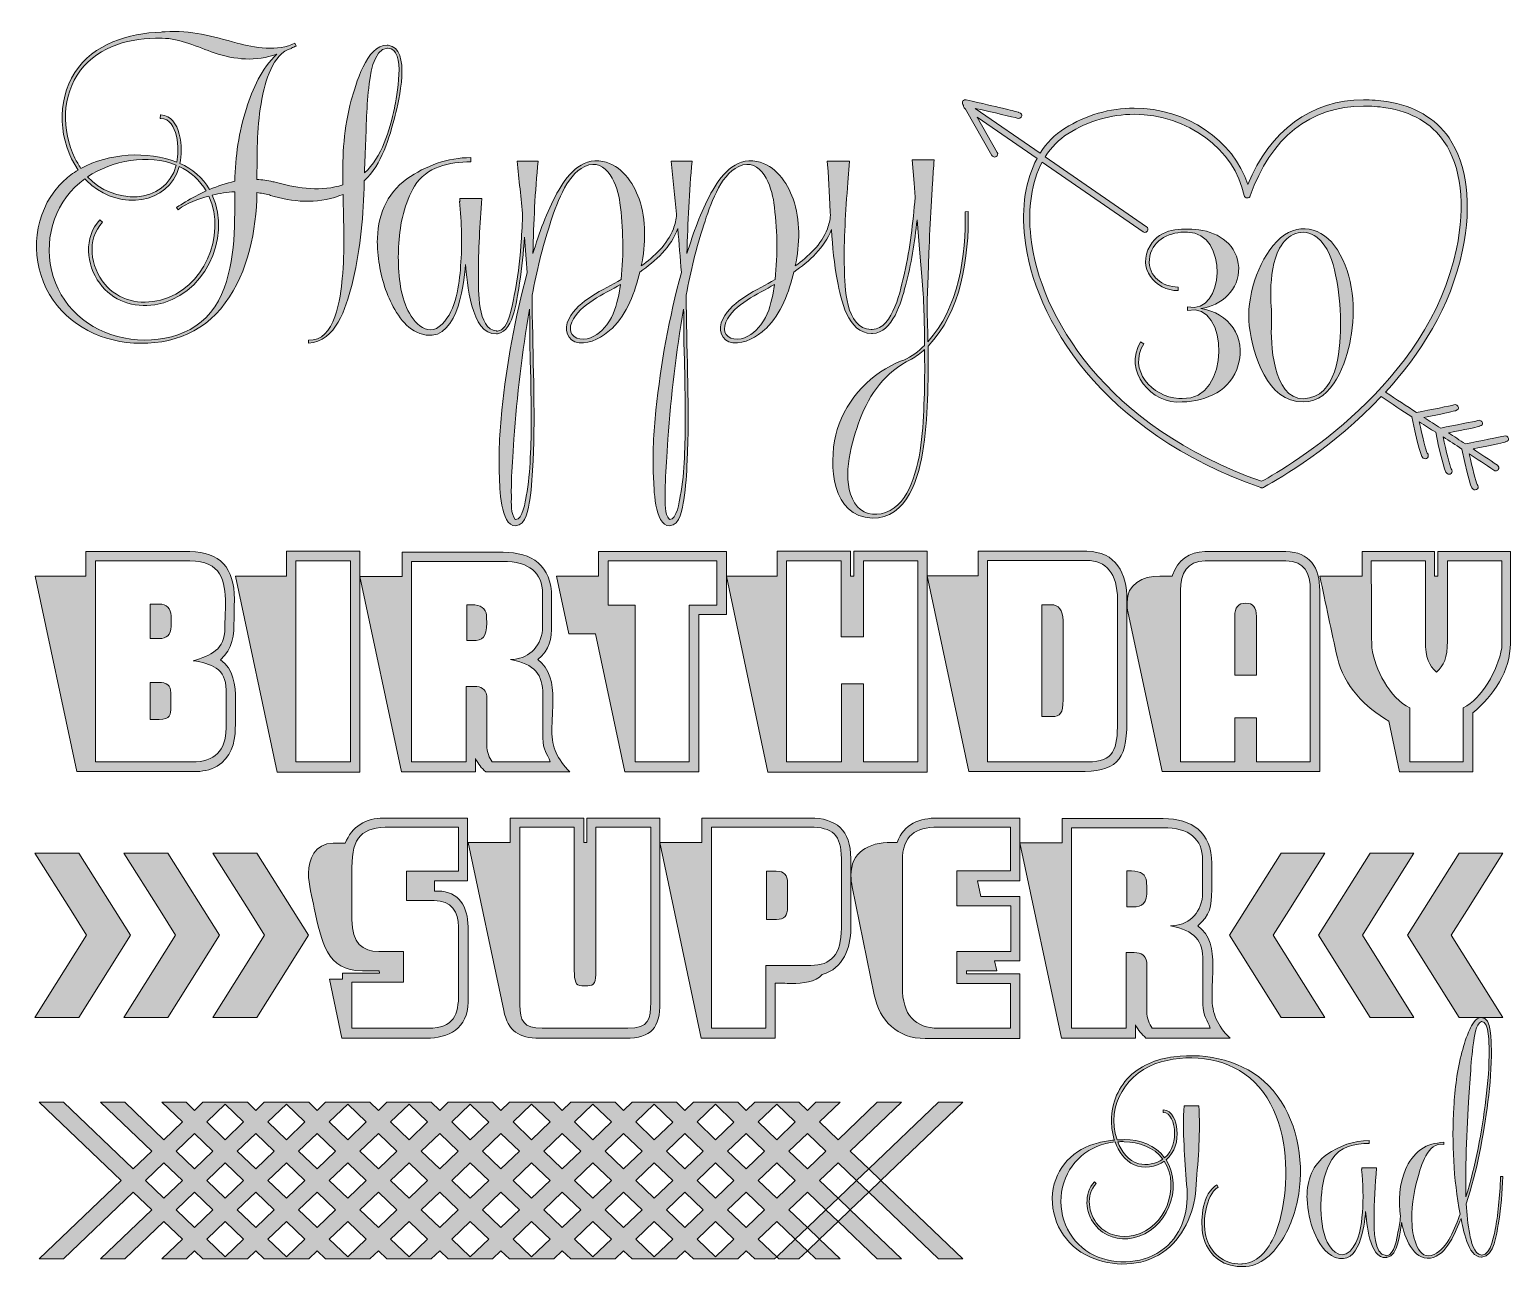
# Model space of a CAD drawing. Header units: inches. Extents: x 0.1 to 14.8, y -15.1 to -2.9.
import ezdxf

# ---------------------------------------------------------------- set-up
doc = ezdxf.new("R2010")
doc.units = ezdxf.units.IN
doc.header["$MEASUREMENT"] = 0
doc.layers.add('Layer 1', color=7, linetype='Continuous')

# ---------------------------------------------------------------- blocks, each defined once
blk = doc.blocks.new('block 2')
at = {"layer": 'Layer 1', "lineweight": 0}
for points, knots in [([(9.139, -10.675), (9.139, -10.675), (9.951, -10.675), (9.951, -10.675), (9.951, -10.675), (9.951, -11.297), (9.951, -11.297), (9.951, -11.297), (9.531, -11.297), (9.531, -11.297), (9.531, -11.297), (9.565, -11.454), (9.565, -11.454), (9.565, -11.454), (9.951, -11.454), (9.951, -11.454), (9.951, -11.454), (9.951, -12.091), (9.951, -12.091), (9.951, -12.091), (9.7, -12.091), (9.7, -12.091), (9.7, -12.091), (9.722, -12.19), (9.722, -12.19), (9.722, -12.19), (9.423, -12.19), (9.423, -12.19), (9.423, -12.19), (9.423, -12.22), (9.423, -12.22), (9.423, -12.22), (9.951, -12.22), (9.951, -12.22), (9.951, -12.22), (9.951, -12.86), (9.951, -12.86), (9.951, -12.86), (9.012, -12.86), (9.012, -12.86), (8.737, -12.86), (8.562, -12.688), (8.508, -12.426), (8.508, -12.426), (8.288, -11.357), (8.288, -11.357), (8.282, -11.321), (8.276, -11.284), (8.276, -11.245), (8.276, -11.016), (8.445, -10.916), (8.68, -10.916), (8.68, -10.916), (8.734, -10.916), (8.734, -10.916), (8.804, -10.732), (8.955, -10.675), (9.139, -10.675)], [0, 0, 0, 0, 1, 1, 1, 2, 2, 2, 3, 3, 3, 4, 4, 4, 5, 5, 5, 6, 6, 6, 7, 7, 7, 8, 8, 8, 9, 9, 9, 10, 10, 10, 11, 11, 11, 12, 12, 12, 13, 13, 13, 14, 14, 14, 15, 15, 15, 16, 16, 16, 17, 17, 17, 18, 18, 18, 19, 19, 19, 19]), ([(9.857, -10.765), (9.857, -10.765), (9.139, -10.765), (9.139, -10.765), (8.916, -10.765), (8.786, -10.847), (8.786, -11.1), (8.786, -11.1), (8.786, -12.35), (8.786, -12.35), (8.786, -12.628), (8.913, -12.758), (9.145, -12.758), (9.145, -12.758), (9.857, -12.758), (9.857, -12.758), (9.857, -12.758), (9.857, -12.314), (9.857, -12.314), (9.857, -12.314), (9.326, -12.314), (9.326, -12.314), (9.326, -12.314), (9.326, -11.997), (9.326, -11.997), (9.326, -11.997), (9.86, -11.997), (9.86, -11.997), (9.86, -11.997), (9.86, -11.544), (9.86, -11.544), (9.86, -11.544), (9.326, -11.544), (9.326, -11.544), (9.326, -11.544), (9.326, -11.2), (9.326, -11.2), (9.326, -11.2), (9.857, -11.2), (9.857, -11.2), (9.857, -11.2), (9.857, -10.765), (9.857, -10.765)], [0, 0, 0, 0, 1, 1, 1, 2, 2, 2, 3, 3, 3, 4, 4, 4, 5, 5, 5, 6, 6, 6, 7, 7, 7, 8, 8, 8, 9, 9, 9, 10, 10, 10, 11, 11, 11, 12, 12, 12, 13, 13, 13, 14, 14, 14, 14])]:
    blk.add_open_spline(points, degree=3, knots=knots, dxfattribs=at)
blk = doc.blocks.new('block 3')
at = {"layer": 'Layer 1', "lineweight": 0}
for points, knots in [([(10.614, -8.032), (10.904, -8.032), (11.012, -8.253), (11.012, -8.512), (11.012, -8.512), (11.012, -9.726), (11.012, -9.726), (11.012, -10.122), (10.895, -10.215), (10.532, -10.215), (10.532, -10.215), (9.446, -10.215), (9.446, -10.215), (9.446, -10.215), (9.032, -8.274), (9.032, -8.274), (9.032, -8.274), (9.536, -8.274), (9.536, -8.274), (9.536, -8.274), (9.536, -8.032), (9.536, -8.032), (9.536, -8.032), (10.614, -8.032), (10.614, -8.032)], [0, 0, 0, 0, 1, 1, 1, 2, 2, 2, 3, 3, 3, 4, 4, 4, 5, 5, 5, 6, 6, 6, 7, 7, 7, 8, 8, 8, 8]), ([(10.614, -8.123), (10.614, -8.123), (9.63, -8.123), (9.63, -8.123), (9.63, -8.123), (9.63, -10.119), (9.63, -10.119), (9.63, -10.119), (10.626, -10.119), (10.626, -10.119), (10.883, -10.119), (10.919, -9.989), (10.919, -9.726), (10.919, -9.726), (10.919, -8.512), (10.919, -8.512), (10.919, -8.247), (10.804, -8.123), (10.614, -8.123)], [0, 0, 0, 0, 1, 1, 1, 2, 2, 2, 3, 3, 3, 4, 4, 4, 5, 5, 5, 6, 6, 6, 6])]:
    blk.add_open_spline(points, degree=3, knots=knots, dxfattribs=at)
blk = doc.blocks.new('block 4')
at = {"layer": 'Layer 1', "lineweight": 0}
for points, knots in [([(3.237, -12.211), (3.237, -12.211), (3.602, -12.211), (3.602, -12.211), (3.602, -12.211), (3.599, -12.19), (3.599, -12.19), (3.599, -12.19), (3.433, -12.19), (3.433, -12.19), (3.077, -12.19), (3.028, -11.897), (2.956, -11.568), (2.935, -11.463), (2.899, -11.336), (2.899, -11.221), (2.899, -11.088), (2.962, -10.925), (3.143, -10.925), (3.143, -10.925), (3.264, -10.925), (3.264, -10.925), (3.324, -10.759), (3.475, -10.675), (3.641, -10.675), (3.641, -10.675), (4.475, -10.675), (4.475, -10.675), (4.475, -10.675), (4.475, -11.297), (4.475, -11.297), (4.475, -11.297), (4.148, -11.297), (4.148, -11.297), (4.148, -11.297), (4.148, -11.399), (4.148, -11.399), (4.148, -11.399), (4.182, -11.399), (4.182, -11.399), (4.39, -11.399), (4.481, -11.556), (4.481, -11.752), (4.481, -11.752), (4.481, -12.501), (4.481, -12.501), (4.481, -12.761), (4.284, -12.857), (4.067, -12.857), (4.067, -12.857), (3.231, -12.857), (3.231, -12.857), (3.231, -12.857), (3.107, -12.272), (3.107, -12.272), (3.107, -12.272), (3.237, -12.272), (3.237, -12.272), (3.237, -12.272), (3.237, -12.211), (3.237, -12.211)], [0, 0, 0, 0, 1, 1, 1, 2, 2, 2, 3, 3, 3, 4, 4, 4, 5, 5, 5, 6, 6, 6, 7, 7, 7, 8, 8, 8, 9, 9, 9, 10, 10, 10, 11, 11, 11, 12, 12, 12, 13, 13, 13, 14, 14, 14, 15, 15, 15, 16, 16, 16, 17, 17, 17, 18, 18, 18, 19, 19, 19, 20, 20, 20, 20]), ([(3.33, -12.758), (3.33, -12.758), (4.088, -12.758), (4.088, -12.758), (4.339, -12.758), (4.387, -12.625), (4.387, -12.414), (4.387, -12.414), (4.387, -11.752), (4.387, -11.752), (4.387, -11.608), (4.315, -11.493), (4.145, -11.493), (4.145, -11.493), (3.871, -11.493), (3.871, -11.493), (3.871, -11.493), (3.871, -11.203), (3.871, -11.203), (3.871, -11.203), (4.387, -11.203), (4.387, -11.203), (4.387, -11.203), (4.387, -10.765), (4.387, -10.765), (4.387, -10.765), (3.708, -10.765), (3.708, -10.765), (3.43, -10.765), (3.33, -10.859), (3.33, -11.164), (3.33, -11.164), (3.33, -11.68), (3.33, -11.68), (3.33, -11.918), (3.433, -11.997), (3.596, -11.997), (3.596, -11.997), (3.841, -11.997), (3.841, -11.997), (3.841, -11.997), (3.841, -12.302), (3.841, -12.302), (3.841, -12.302), (3.33, -12.302), (3.33, -12.302), (3.33, -12.302), (3.33, -12.758), (3.33, -12.758)], [0, 0, 0, 0, 1, 1, 1, 2, 2, 2, 3, 3, 3, 4, 4, 4, 5, 5, 5, 6, 6, 6, 7, 7, 7, 8, 8, 8, 9, 9, 9, 10, 10, 10, 11, 11, 11, 12, 12, 12, 13, 13, 13, 14, 14, 14, 15, 15, 15, 16, 16, 16, 16])]:
    blk.add_open_spline(points, degree=3, knots=knots, dxfattribs=at)
blk = doc.blocks.new('block 5')
at = {"layer": 'Layer 1', "lineweight": 0}
for points, knots in [([(9.385, -3.603), (9.379, -3.592), (9.38, -3.579), (9.387, -3.569), (9.394, -3.56), (9.407, -3.555), (9.419, -3.558), (9.745, -3.632), (9.879, -3.662), (9.933, -3.681), (9.935, -3.681), (9.936, -3.681), (9.938, -3.681), (9.938, -3.681), (9.938, -3.682), (9.938, -3.682), (9.971, -3.695), (9.97, -3.702), (9.969, -3.715), (9.967, -3.736), (9.94, -3.748), (9.923, -3.739), (9.89, -3.729), (9.686, -3.682), (9.509, -3.642), (9.509, -3.642), (10.152, -4.086), (10.152, -4.086), (10.216, -3.985), (10.298, -3.901), (10.395, -3.84), (10.606, -3.709), (10.844, -3.639), (11.084, -3.639), (11.602, -3.639), (12.068, -3.959), (12.211, -4.398), (12.427, -3.862), (12.841, -3.557), (13.359, -3.557), (13.433, -3.557), (13.511, -3.563), (13.589, -3.575), (13.862, -3.618), (14.069, -3.739), (14.205, -3.935), (14.387, -4.197), (14.434, -4.592), (14.339, -5.048), (14.222, -5.612), (13.916, -6.083), (13.577, -6.453), (13.684, -6.526), (13.785, -6.593), (13.882, -6.656), (14.02, -6.629), (14.22, -6.59), (14.254, -6.581), (14.271, -6.572), (14.297, -6.585), (14.299, -6.606), (14.301, -6.619), (14.301, -6.627), (14.268, -6.638), (14.268, -6.638), (14.268, -6.64), (14.268, -6.64), (14.267, -6.64), (14.265, -6.639), (14.264, -6.639), (14.223, -6.652), (14.137, -6.67), (13.957, -6.705), (14.013, -6.741), (14.068, -6.776), (14.123, -6.81), (14.26, -6.783), (14.457, -6.744), (14.491, -6.736), (14.509, -6.727), (14.534, -6.74), (14.536, -6.76), (14.538, -6.774), (14.539, -6.782), (14.505, -6.793), (14.505, -6.793), (14.505, -6.794), (14.505, -6.794), (14.504, -6.794), (14.502, -6.794), (14.501, -6.794), (14.461, -6.807), (14.376, -6.824), (14.199, -6.858), (14.254, -6.894), (14.311, -6.93), (14.368, -6.967), (14.506, -6.94), (14.714, -6.899), (14.749, -6.89), (14.766, -6.882), (14.792, -6.894), (14.794, -6.915), (14.795, -6.929), (14.796, -6.936), (14.763, -6.947), (14.763, -6.947), (14.763, -6.949), (14.763, -6.949), (14.761, -6.949), (14.76, -6.949), (14.759, -6.949), (14.718, -6.962), (14.629, -6.979), (14.443, -7.016), (14.521, -7.067), (14.601, -7.121), (14.685, -7.179), (14.699, -7.188), (14.702, -7.207), (14.693, -7.222), (14.687, -7.23), (14.677, -7.235), (14.667, -7.235), (14.661, -7.235), (14.655, -7.233), (14.65, -7.229), (14.565, -7.171), (14.485, -7.117), (14.406, -7.066), (14.437, -7.205), (14.47, -7.341), (14.484, -7.369), (14.491, -7.375), (14.495, -7.383), (14.495, -7.392), (14.495, -7.409), (14.481, -7.423), (14.464, -7.423), (14.435, -7.423), (14.418, -7.423), (14.333, -7.018), (14.269, -6.977), (14.207, -6.937), (14.146, -6.898), (14.177, -7.042), (14.212, -7.185), (14.226, -7.214), (14.233, -7.22), (14.237, -7.228), (14.237, -7.238), (14.237, -7.255), (14.223, -7.268), (14.206, -7.268), (14.177, -7.268), (14.16, -7.268), (14.073, -6.852), (14.073, -6.852), (14.073, -6.852), (14.073, -6.852), (14.019, -6.818), (13.965, -6.783), (13.909, -6.748), (13.941, -6.89), (13.975, -7.031), (13.989, -7.06), (13.996, -7.065), (14, -7.074), (14, -7.083), (14, -7.1), (13.986, -7.114), (13.969, -7.114), (13.94, -7.114), (13.923, -7.114), (13.836, -6.7), (13.74, -6.638), (13.64, -6.571), (13.534, -6.498), (13.06, -7), (12.534, -7.307), (12.375, -7.393), (12.375, -7.393), (12.367, -7.398), (12.367, -7.398), (12.362, -7.401), (12.356, -7.403), (12.35, -7.403), (12.346, -7.403), (12.342, -7.402), (12.339, -7.401), (10.755, -6.849), (10.088, -5.723), (9.999, -4.925), (9.964, -4.62), (10.009, -4.348), (10.121, -4.14), (10.121, -4.14), (9.529, -3.73), (9.529, -3.73), (9.529, -3.73), (9.727, -4.078), (9.727, -4.078), (9.736, -4.092), (9.731, -4.111), (9.716, -4.12), (9.711, -4.123), (9.706, -4.124), (9.701, -4.124), (9.69, -4.124), (9.679, -4.118), (9.674, -4.108), (9.674, -4.108), (9.411, -3.649), (9.411, -3.649), (9.411, -3.649), (9.404, -3.644), (9.404, -3.644), (9.395, -3.637), (9.39, -3.626), (9.392, -3.615), (9.392, -3.615), (9.385, -3.603), (9.385, -3.603)], [0, 0, 0, 0, 1, 1, 1, 2, 2, 2, 3, 3, 3, 4, 4, 4, 5, 5, 5, 6, 6, 6, 7, 7, 7, 8, 8, 8, 9, 9, 9, 10, 10, 10, 11, 11, 11, 12, 12, 12, 13, 13, 13, 14, 14, 14, 15, 15, 15, 16, 16, 16, 17, 17, 17, 18, 18, 18, 19, 19, 19, 20, 20, 20, 21, 21, 21, 22, 22, 22, 23, 23, 23, 24, 24, 24, 25, 25, 25, 26, 26, 26, 27, 27, 27, 28, 28, 28, 29, 29, 29, 30, 30, 30, 31, 31, 31, 32, 32, 32, 33, 33, 33, 34, 34, 34, 35, 35, 35, 36, 36, 36, 37, 37, 37, 38, 38, 38, 39, 39, 39, 40, 40, 40, 41, 41, 41, 42, 42, 42, 43, 43, 43, 44, 44, 44, 45, 45, 45, 46, 46, 46, 47, 47, 47, 48, 48, 48, 49, 49, 49, 50, 50, 50, 51, 51, 51, 52, 52, 52, 53, 53, 53, 54, 54, 54, 55, 55, 55, 56, 56, 56, 57, 57, 57, 58, 58, 58, 59, 59, 59, 60, 60, 60, 61, 61, 61, 62, 62, 62, 63, 63, 63, 64, 64, 64, 65, 65, 65, 66, 66, 66, 67, 67, 67, 68, 68, 68, 69, 69, 69, 70, 70, 70, 71, 71, 71, 72, 72, 72, 73, 73, 73, 74, 74, 74, 74]), ([(10.203, -4.121), (10.203, -4.121), (11.207, -4.815), (11.207, -4.815), (11.221, -4.825), (11.225, -4.844), (11.215, -4.858), (11.209, -4.867), (11.199, -4.871), (11.19, -4.871), (11.183, -4.871), (11.177, -4.87), (11.172, -4.866), (11.172, -4.866), (10.172, -4.175), (10.172, -4.175), (10.068, -4.371), (10.027, -4.629), (10.06, -4.919), (10.147, -5.696), (10.799, -6.795), (12.347, -7.338), (12.624, -7.187), (14, -6.376), (14.279, -5.035), (14.37, -4.596), (14.326, -4.218), (14.155, -3.97), (14.029, -3.788), (13.835, -3.676), (13.579, -3.636), (13.504, -3.624), (13.43, -3.619), (13.359, -3.619), (12.833, -3.619), (12.433, -3.935), (12.235, -4.509), (12.23, -4.522), (12.217, -4.531), (12.204, -4.53), (12.19, -4.529), (12.178, -4.519), (12.175, -4.506), (12.079, -4.047), (11.61, -3.701), (11.084, -3.701), (10.855, -3.701), (10.629, -3.767), (10.428, -3.893), (10.338, -3.949), (10.262, -4.027), (10.203, -4.121)], [0, 0, 0, 0, 1, 1, 1, 2, 2, 2, 3, 3, 3, 4, 4, 4, 5, 5, 5, 6, 6, 6, 7, 7, 7, 8, 8, 8, 9, 9, 9, 10, 10, 10, 11, 11, 11, 12, 12, 12, 13, 13, 13, 14, 14, 14, 15, 15, 15, 16, 16, 16, 17, 17, 17, 17])]:
    blk.add_open_spline(points, degree=3, knots=knots, dxfattribs=at)
blk = doc.blocks.new('block 6')
at = {"layer": 'Layer 1', "lineweight": 0}
for points, knots in [([(6.793, -12.857), (6.793, -12.857), (6.383, -10.916), (6.383, -10.916), (6.383, -10.916), (6.799, -10.916), (6.799, -10.916), (6.799, -10.916), (6.799, -10.675), (6.799, -10.675), (6.799, -10.675), (7.871, -10.675), (7.871, -10.675), (8.128, -10.675), (8.275, -10.795), (8.275, -11.076), (8.275, -11.076), (8.275, -11.768), (8.275, -11.768), (8.275, -11.964), (8.2, -12.166), (7.992, -12.226), (7.922, -12.302), (7.801, -12.314), (7.687, -12.314), (7.629, -12.314), (7.572, -12.311), (7.524, -12.311), (7.524, -12.311), (7.524, -12.857), (7.524, -12.857), (7.524, -12.857), (6.793, -12.857), (6.793, -12.857)], [0, 0, 0, 0, 1, 1, 1, 2, 2, 2, 3, 3, 3, 4, 4, 4, 5, 5, 5, 6, 6, 6, 7, 7, 7, 8, 8, 8, 9, 9, 9, 10, 10, 10, 11, 11, 11, 11]), ([(6.893, -12.758), (6.893, -12.758), (7.433, -12.758), (7.433, -12.758), (7.433, -12.758), (7.433, -12.136), (7.433, -12.136), (7.433, -12.136), (7.88, -12.136), (7.88, -12.136), (8.076, -12.136), (8.182, -12.03), (8.182, -11.765), (8.182, -11.765), (8.182, -11.076), (8.182, -11.076), (8.182, -10.841), (8.091, -10.765), (7.871, -10.765), (7.871, -10.765), (6.893, -10.765), (6.893, -10.765), (6.893, -10.765), (6.893, -12.758), (6.893, -12.758)], [0, 0, 0, 0, 1, 1, 1, 2, 2, 2, 3, 3, 3, 4, 4, 4, 5, 5, 5, 6, 6, 6, 7, 7, 7, 8, 8, 8, 8])]:
    blk.add_open_spline(points, degree=3, knots=knots, dxfattribs=at)
blk = doc.blocks.new('block 7')
at = {"layer": 'Layer 1', "lineweight": 0}
for points in [[(9.032, -10.221), (7.453, -10.221), (7.042, -8.277), (7.544, -8.277), (7.544, -8.032), (8.271, -8.032), (8.271, -8.277), (8.304, -8.277), (8.304, -8.032), (9.032, -8.032), (9.032, -10.221)], [(8.938, -8.126), (8.401, -8.126), (8.401, -8.878), (8.178, -8.878), (8.178, -8.126), (7.637, -8.126), (7.637, -10.119), (8.184, -10.119), (8.184, -9.346), (8.401, -9.346), (8.401, -10.119), (8.938, -10.119), (8.938, -8.126)]]:
    blk.add_lwpolyline(points, dxfattribs=at)
blk = doc.blocks.new('block 8')
at = {"layer": 'Layer 1', "lineweight": 0}
for points in [[(3.407, -10.221), (2.589, -10.221), (2.176, -8.277), (2.68, -8.277), (2.68, -8.032), (3.407, -8.032), (3.407, -10.221)], [(3.314, -8.126), (2.773, -8.126), (2.773, -10.119), (3.314, -10.119), (3.314, -8.126)]]:
    blk.add_lwpolyline(points, dxfattribs=at)
blk = doc.blocks.new('block 9')
at = {"layer": 'Layer 1', "lineweight": 0}
for points, knots in [([(4.555, -10.218), (4.555, -10.218), (3.821, -10.218), (3.821, -10.218), (3.821, -10.218), (3.407, -8.283), (3.407, -8.283), (3.407, -8.283), (3.827, -8.283), (3.827, -8.283), (3.827, -8.283), (3.827, -8.041), (3.827, -8.041), (3.827, -8.041), (4.829, -8.041), (4.829, -8.041), (5.113, -8.041), (5.309, -8.174), (5.309, -8.485), (5.309, -8.485), (5.309, -8.748), (5.309, -8.748), (5.309, -8.911), (5.294, -9.002), (5.171, -9.104), (5.294, -9.192), (5.322, -9.34), (5.322, -9.5), (5.322, -9.602), (5.312, -9.708), (5.312, -9.808), (5.312, -9.98), (5.364, -10.088), (5.491, -10.218), (5.491, -10.218), (4.657, -10.218), (4.657, -10.218), (4.612, -10.176), (4.582, -10.143), (4.555, -10.085), (4.555, -10.085), (4.555, -10.218), (4.555, -10.218)], [0, 0, 0, 0, 1, 1, 1, 2, 2, 2, 3, 3, 3, 4, 4, 4, 5, 5, 5, 6, 6, 6, 7, 7, 7, 8, 8, 8, 9, 9, 9, 10, 10, 10, 11, 11, 11, 12, 12, 12, 13, 13, 13, 14, 14, 14, 14]), ([(4.54, -9.37), (4.615, -9.37), (4.651, -9.394), (4.666, -9.463), (4.666, -9.463), (4.666, -9.946), (4.666, -9.946), (4.666, -10.028), (4.691, -10.076), (4.721, -10.119), (4.721, -10.119), (5.294, -10.119), (5.294, -10.119), (5.267, -10.034), (5.222, -10.004), (5.222, -9.883), (5.222, -9.883), (5.222, -9.451), (5.222, -9.451), (5.222, -9.255), (5.143, -9.149), (4.902, -9.104), (5.071, -9.104), (5.198, -8.989), (5.219, -8.811), (5.219, -8.811), (5.219, -8.452), (5.219, -8.452), (5.219, -8.241), (5.086, -8.132), (4.826, -8.132), (4.826, -8.132), (3.921, -8.132), (3.921, -8.132), (3.921, -8.132), (3.921, -10.119), (3.921, -10.119), (3.921, -10.119), (4.461, -10.119), (4.461, -10.119), (4.461, -10.119), (4.461, -9.37), (4.461, -9.37), (4.461, -9.37), (4.54, -9.37), (4.54, -9.37)], [0, 0, 0, 0, 1, 1, 1, 2, 2, 2, 3, 3, 3, 4, 4, 4, 5, 5, 5, 6, 6, 6, 7, 7, 7, 8, 8, 8, 9, 9, 9, 10, 10, 10, 11, 11, 11, 12, 12, 12, 13, 13, 13, 14, 14, 14, 15, 15, 15, 15])]:
    blk.add_open_spline(points, degree=3, knots=knots, dxfattribs=at)
blk = doc.blocks.new('block 10')
at = {"layer": 'Layer 1', "lineweight": 0}
for points in [[(6.768, -10.218), (6.034, -10.218), (5.744, -8.848), (5.479, -8.848), (5.358, -8.277), (5.774, -8.277), (5.774, -8.035), (7.042, -8.035), (7.042, -8.657), (6.768, -8.657), (6.768, -10.218)], [(6.674, -8.564), (6.946, -8.564), (6.946, -8.126), (5.871, -8.126), (5.871, -8.564), (6.137, -8.564), (6.137, -10.119), (6.674, -10.119), (6.674, -8.564)]]:
    blk.add_lwpolyline(points, dxfattribs=at)
blk = doc.blocks.new('block 11')
at = {"layer": 'Layer 1', "lineweight": 0}
for points in [[(4.834, -12.583), (4.834, -12.583), (4.481, -10.916), (4.481, -10.916), (4.481, -10.916), (4.897, -10.916), (4.897, -10.916), (4.897, -10.916), (4.897, -10.675), (4.897, -10.675), (4.897, -10.675), (5.628, -10.675), (5.628, -10.675), (5.628, -10.675), (5.628, -10.916), (5.628, -10.916), (5.628, -10.916), (5.658, -10.916), (5.658, -10.916), (5.658, -10.916), (5.658, -10.675), (5.658, -10.675), (5.658, -10.675), (6.383, -10.675), (6.383, -10.675), (6.383, -10.675), (6.383, -12.504), (6.383, -12.504), (6.383, -12.752), (6.301, -12.857), (6.041, -12.857), (6.041, -12.857), (5.19, -12.857), (5.19, -12.857), (4.982, -12.857), (4.879, -12.788), (4.834, -12.583)], [(4.994, -12.528), (4.994, -12.685), (5.03, -12.758), (5.217, -12.758), (5.217, -12.758), (6.063, -12.758), (6.063, -12.758), (6.277, -12.758), (6.292, -12.664), (6.292, -12.501), (6.292, -12.501), (6.292, -10.765), (6.292, -10.765), (6.292, -10.765), (5.749, -10.765), (5.749, -10.765), (5.749, -10.765), (5.749, -12.193), (5.749, -12.193), (5.749, -12.299), (5.733, -12.338), (5.667, -12.338), (5.667, -12.338), (5.607, -12.338), (5.607, -12.338), (5.546, -12.338), (5.534, -12.29), (5.534, -12.187), (5.534, -12.187), (5.534, -10.765), (5.534, -10.765), (5.534, -10.765), (4.994, -10.765), (4.994, -10.765), (4.994, -10.765), (4.994, -12.528), (4.994, -12.528)]]:
    blk.add_open_spline(points, degree=3, knots=[0, 0, 0, 0, 1, 1, 1, 2, 2, 2, 3, 3, 3, 4, 4, 4, 5, 5, 5, 6, 6, 6, 7, 7, 7, 8, 8, 8, 9, 9, 9, 10, 10, 10, 11, 11, 11, 12, 12, 12, 12], dxfattribs=at)
blk = doc.blocks.new('block 12')
at = {"layer": 'Layer 1', "lineweight": 0}
for points, knots in [([(12.225, -5.796), (12.194, -5.522), (12.305, -5.162), (12.497, -4.962), (12.694, -4.755), (12.956, -4.813), (13.099, -5.045), (13.26, -5.299), (13.284, -5.637), (13.23, -5.927), (13.186, -6.159), (13.057, -6.554), (12.761, -6.552), (12.396, -6.548), (12.265, -6.092), (12.225, -5.796)], [0, 0, 0, 0, 1, 1, 1, 2, 2, 2, 3, 3, 3, 4, 4, 4, 5, 5, 5, 5]), ([(12.446, -5.754), (12.446, -5.754), (12.444, -5.816), (12.444, -5.816), (12.438, -6.03), (12.48, -6.592), (12.823, -6.512), (13.115, -6.445), (13.129, -5.99), (13.129, -5.756), (13.127, -5.601), (13.115, -5.444), (13.081, -5.293), (13.053, -5.16), (13.01, -5.008), (12.896, -4.92), (12.757, -4.815), (12.599, -4.888), (12.525, -5.029), (12.46, -5.156), (12.442, -5.307), (12.438, -5.448), (12.436, -5.552), (12.448, -5.653), (12.446, -5.754)], [0, 0, 0, 0, 1, 1, 1, 2, 2, 2, 3, 3, 3, 4, 4, 4, 5, 5, 5, 6, 6, 6, 7, 7, 7, 8, 8, 8, 8])]:
    blk.add_open_spline(points, degree=3, knots=knots, dxfattribs=at)
blk = doc.blocks.new('block 13')
at = {"layer": 'Layer 1', "lineweight": 0}
for points, knots in [([(10.365, -12.857), (10.365, -12.857), (9.951, -10.922), (9.951, -10.922), (9.951, -10.922), (10.371, -10.922), (10.371, -10.922), (10.371, -10.922), (10.371, -10.681), (10.371, -10.681), (10.371, -10.681), (11.373, -10.681), (11.373, -10.681), (11.657, -10.681), (11.853, -10.814), (11.853, -11.124), (11.853, -11.124), (11.853, -11.387), (11.853, -11.387), (11.853, -11.55), (11.838, -11.641), (11.714, -11.743), (11.838, -11.831), (11.865, -11.979), (11.865, -12.139), (11.865, -12.242), (11.856, -12.347), (11.856, -12.447), (11.856, -12.619), (11.907, -12.728), (12.034, -12.857), (12.034, -12.857), (11.201, -12.857), (11.201, -12.857), (11.156, -12.815), (11.125, -12.782), (11.098, -12.725), (11.098, -12.725), (11.098, -12.857), (11.098, -12.857), (11.098, -12.857), (10.365, -12.857), (10.365, -12.857)], [0, 0, 0, 0, 1, 1, 1, 2, 2, 2, 3, 3, 3, 4, 4, 4, 5, 5, 5, 6, 6, 6, 7, 7, 7, 8, 8, 8, 9, 9, 9, 10, 10, 10, 11, 11, 11, 12, 12, 12, 13, 13, 13, 14, 14, 14, 14]), ([(10.464, -12.758), (10.464, -12.758), (11.005, -12.758), (11.005, -12.758), (11.005, -12.758), (11.005, -12.009), (11.005, -12.009), (11.005, -12.009), (11.083, -12.009), (11.083, -12.009), (11.159, -12.009), (11.195, -12.033), (11.21, -12.103), (11.21, -12.103), (11.21, -12.586), (11.21, -12.586), (11.21, -12.667), (11.234, -12.715), (11.264, -12.758), (11.264, -12.758), (11.838, -12.758), (11.838, -12.758), (11.811, -12.673), (11.766, -12.643), (11.766, -12.522), (11.766, -12.522), (11.766, -12.091), (11.766, -12.091), (11.766, -11.894), (11.687, -11.789), (11.445, -11.743), (11.615, -11.743), (11.741, -11.629), (11.762, -11.451), (11.762, -11.451), (11.762, -11.091), (11.762, -11.091), (11.762, -10.88), (11.63, -10.771), (11.37, -10.771), (11.37, -10.771), (10.464, -10.771), (10.464, -10.771), (10.464, -10.771), (10.464, -12.758), (10.464, -12.758)], [0, 0, 0, 0, 1, 1, 1, 2, 2, 2, 3, 3, 3, 4, 4, 4, 5, 5, 5, 6, 6, 6, 7, 7, 7, 8, 8, 8, 9, 9, 9, 10, 10, 10, 11, 11, 11, 12, 12, 12, 13, 13, 13, 14, 14, 14, 15, 15, 15, 15])]:
    blk.add_open_spline(points, degree=3, knots=knots, dxfattribs=at)
blk = doc.blocks.new('block 14')
at = {"layer": 'Layer 1', "lineweight": 0}
for points in [[(12.924, -8.419), (12.924, -8.419), (12.924, -10.215), (12.924, -10.215), (12.924, -10.215), (11.36, -10.215), (11.36, -10.215), (11.36, -10.215), (11.025, -8.645), (11.025, -8.645), (11.016, -8.606), (11.013, -8.57), (11.013, -8.537), (11.013, -8.358), (11.163, -8.277), (11.339, -8.277), (11.339, -8.277), (11.462, -8.277), (11.462, -8.277), (11.462, -8.277), (11.465, -8.268), (11.465, -8.268), (11.514, -8.123), (11.634, -8.035), (11.785, -8.035), (11.785, -8.035), (12.588, -8.035), (12.588, -8.035), (12.824, -8.035), (12.924, -8.198), (12.924, -8.419)], [(12.83, -8.419), (12.83, -8.25), (12.776, -8.126), (12.588, -8.126), (12.588, -8.126), (11.788, -8.126), (11.788, -8.126), (11.607, -8.126), (11.544, -8.25), (11.544, -8.419), (11.544, -8.419), (11.544, -10.119), (11.544, -10.119), (11.544, -10.119), (12.081, -10.119), (12.081, -10.119), (12.081, -10.119), (12.081, -9.681), (12.081, -9.681), (12.081, -9.681), (12.296, -9.681), (12.296, -9.681), (12.296, -9.681), (12.296, -10.119), (12.296, -10.119), (12.296, -10.119), (12.83, -10.119), (12.83, -10.119), (12.83, -10.119), (12.83, -8.419), (12.83, -8.419)]]:
    blk.add_open_spline(points, degree=3, knots=[0, 0, 0, 0, 1, 1, 1, 2, 2, 2, 3, 3, 3, 4, 4, 4, 5, 5, 5, 6, 6, 6, 7, 7, 7, 8, 8, 8, 9, 9, 9, 10, 10, 10, 10], dxfattribs=at)
blk = doc.blocks.new('block 15')
at = {"layer": 'Layer 1', "lineweight": 0}
for points, knots in [([(3.875, -4.341), (4.06, -4.21), (4.282, -4.13), (4.508, -4.13), (4.508, -4.13), (4.508, -4.172), (4.508, -4.172), (4.298, -4.172), (4.068, -4.222), (3.95, -4.412), (3.851, -4.573), (3.806, -4.791), (3.794, -4.978), (3.794, -4.978), (3.794, -4.992), (3.794, -4.992), (3.794, -4.992), (3.792, -5.006), (3.792, -5.006), (3.784, -5.198), (3.792, -5.405), (3.859, -5.588), (3.911, -5.733), (4.07, -5.937), (4.224, -5.78), (4.365, -5.637), (4.393, -5.393), (4.407, -5.204), (4.425, -4.99), (4.417, -4.776), (4.397, -4.561), (4.397, -4.561), (4.401, -4.561), (4.401, -4.561), (4.399, -4.553), (4.399, -4.545), (4.399, -4.535), (4.399, -4.535), (4.618, -4.535), (4.618, -4.535), (4.6, -4.791), (4.58, -5.048), (4.584, -5.306), (4.586, -5.437), (4.568, -5.832), (4.763, -5.848), (4.763, -5.848), (4.765, -5.85), (4.765, -5.85), (4.765, -5.85), (4.772, -5.85), (4.772, -5.85), (4.886, -5.842), (4.923, -5.578), (4.939, -5.498), (4.973, -5.333), (4.991, -5.167), (5.005, -5), (5.011, -4.906), (5.018, -4.811), (5.022, -4.717), (5.005, -4.532), (4.987, -4.348), (4.967, -4.164), (4.967, -4.164), (5.176, -4.164), (5.176, -4.164), (5.144, -4.468), (5.132, -4.774), (5.124, -5.079), (5.187, -4.877), (5.259, -4.672), (5.362, -4.484), (5.456, -4.313), (5.596, -4.126), (5.817, -4.168), (5.998, -4.202), (6.119, -4.376), (6.176, -4.539), (6.25, -4.75), (6.242, -4.988), (6.198, -5.204), (6.327, -5.109), (6.456, -4.992), (6.516, -4.837), (6.533, -4.791), (6.544, -4.741), (6.547, -4.692), (6.531, -4.516), (6.513, -4.34), (6.494, -4.164), (6.494, -4.164), (6.702, -4.164), (6.702, -4.164), (6.671, -4.468), (6.659, -4.774), (6.651, -5.079), (6.714, -4.877), (6.786, -4.672), (6.889, -4.484), (6.982, -4.313), (7.123, -4.126), (7.344, -4.168), (7.524, -4.202), (7.646, -4.376), (7.703, -4.539), (7.777, -4.75), (7.769, -4.988), (7.725, -5.204), (7.854, -5.109), (7.983, -4.992), (8.043, -4.837), (8.059, -4.794), (8.069, -4.748), (8.073, -4.702), (8.071, -4.665), (8.069, -4.628), (8.067, -4.591), (8.067, -4.591), (8.049, -4.269), (8.049, -4.269), (8.049, -4.269), (8.041, -4.164), (8.041, -4.164), (8.041, -4.164), (8.261, -4.164), (8.261, -4.164), (8.261, -4.164), (8.245, -4.378), (8.245, -4.378), (8.225, -4.66), (8.204, -4.944), (8.211, -5.23), (8.217, -5.405), (8.219, -5.824), (8.476, -5.834), (8.476, -5.834), (8.487, -5.834), (8.487, -5.834), (8.698, -5.826), (8.771, -5.425), (8.807, -5.274), (8.863, -5.026), (8.892, -4.774), (8.912, -4.523), (8.912, -4.523), (8.902, -4.384), (8.902, -4.384), (8.902, -4.384), (8.883, -4.152), (8.883, -4.152), (8.883, -4.152), (9.101, -4.152), (9.101, -4.152), (9.095, -4.228), (9.089, -4.305), (9.085, -4.382), (9.085, -4.382), (9.077, -4.498), (9.077, -4.498), (9.077, -4.498), (9.071, -4.613), (9.071, -4.613), (9.061, -4.768), (9.055, -4.92), (9.049, -5.075), (9.049, -5.075), (9.041, -5.306), (9.041, -5.306), (9.041, -5.306), (9.031, -5.538), (9.031, -5.538), (9.029, -5.677), (9.039, -5.816), (9.039, -5.955), (9.341, -5.625), (9.421, -5.095), (9.409, -4.666), (9.409, -4.666), (9.438, -4.664), (9.438, -4.664), (9.45, -5.111), (9.365, -5.667), (9.041, -5.999), (9.043, -6.35), (9.045, -6.709), (8.986, -7.059), (8.938, -7.351), (8.797, -7.766), (8.418, -7.694), (8.059, -7.627), (8.059, -7.093), (8.14, -6.826), (8.237, -6.513), (8.479, -6.259), (8.785, -6.142), (8.785, -6.142), (8.799, -6.136), (8.799, -6.136), (8.877, -6.106), (8.946, -6.048), (9.006, -5.991), (9.004, -5.762), (9, -5.536), (8.98, -5.308), (8.98, -5.308), (8.96, -5.077), (8.96, -5.077), (8.96, -5.077), (8.932, -4.748), (8.932, -4.748), (8.908, -4.968), (8.875, -5.189), (8.817, -5.401), (8.775, -5.556), (8.692, -5.868), (8.489, -5.873), (8.489, -5.873), (8.481, -5.873), (8.481, -5.873), (8.243, -5.873), (8.176, -5.532), (8.142, -5.353), (8.111, -5.185), (8.094, -5.014), (8.082, -4.844), (8.017, -5.02), (7.862, -5.158), (7.711, -5.264), (7.663, -5.459), (7.584, -5.679), (7.437, -5.822), (7.437, -5.822), (7.427, -5.83), (7.427, -5.83), (7.346, -5.905), (7.225, -5.979), (7.107, -5.965), (6.984, -5.951), (6.957, -5.83), (7.006, -5.731), (7.104, -5.538), (7.348, -5.445), (7.524, -5.337), (7.552, -5.085), (7.546, -4.827), (7.512, -4.577), (7.491, -4.42), (7.389, -4.114), (7.165, -4.218), (6.972, -4.309), (6.879, -4.609), (6.818, -4.795), (6.742, -5.022), (6.689, -5.256), (6.643, -5.492), (6.645, -6.008), (6.673, -6.525), (6.657, -7.043), (6.657, -7.043), (6.653, -7.132), (6.653, -7.132), (6.647, -7.263), (6.639, -7.394), (6.619, -7.523), (6.607, -7.601), (6.587, -7.775), (6.478, -7.779), (6.325, -7.781), (6.323, -7.39), (6.319, -7.293), (6.307, -7.073), (6.321, -6.852), (6.343, -6.634), (6.391, -6.173), (6.474, -5.715), (6.595, -5.268), (6.584, -5.123), (6.572, -4.978), (6.559, -4.833), (6.497, -5.014), (6.339, -5.156), (6.184, -5.264), (6.137, -5.459), (6.057, -5.679), (5.91, -5.822), (5.91, -5.822), (5.9, -5.83), (5.9, -5.83), (5.819, -5.905), (5.698, -5.979), (5.581, -5.965), (5.458, -5.951), (5.43, -5.83), (5.479, -5.731), (5.577, -5.538), (5.821, -5.445), (5.998, -5.337), (6.025, -5.085), (6.019, -4.827), (5.986, -4.577), (5.964, -4.42), (5.863, -4.114), (5.638, -4.218), (5.446, -4.309), (5.352, -4.609), (5.291, -4.795), (5.215, -5.022), (5.162, -5.256), (5.116, -5.492), (5.118, -6.008), (5.146, -6.525), (5.13, -7.043), (5.13, -7.043), (5.126, -7.132), (5.126, -7.132), (5.12, -7.263), (5.112, -7.394), (5.092, -7.523), (5.08, -7.601), (5.06, -7.775), (4.951, -7.779), (4.798, -7.781), (4.796, -7.39), (4.792, -7.293), (4.78, -7.073), (4.794, -6.852), (4.816, -6.634), (4.864, -6.173), (4.947, -5.715), (5.068, -5.268), (5.06, -5.152), (5.05, -5.035), (5.04, -4.919), (5.029, -5.071), (5.014, -5.222), (4.991, -5.371), (4.971, -5.494), (4.941, -5.85), (4.774, -5.875), (4.774, -5.875), (4.772, -5.875), (4.772, -5.875), (4.772, -5.875), (4.768, -5.877), (4.768, -5.877), (4.768, -5.877), (4.763, -5.877), (4.763, -5.877), (4.504, -5.889), (4.475, -5.355), (4.455, -5.189), (4.441, -5.411), (4.363, -6.007), (4.002, -5.873), (3.845, -5.816), (3.748, -5.641), (3.686, -5.496), (3.623, -5.339), (3.589, -5.173), (3.583, -5.004), (3.583, -5.004), (3.583, -4.988), (3.583, -4.988), (3.583, -4.988), (3.581, -4.972), (3.581, -4.972), (3.581, -4.72), (3.665, -4.488), (3.875, -4.341)], [0, 0, 0, 0, 1, 1, 1, 2, 2, 2, 3, 3, 3, 4, 4, 4, 5, 5, 5, 6, 6, 6, 7, 7, 7, 8, 8, 8, 9, 9, 9, 10, 10, 10, 11, 11, 11, 12, 12, 12, 13, 13, 13, 14, 14, 14, 15, 15, 15, 16, 16, 16, 17, 17, 17, 18, 18, 18, 19, 19, 19, 20, 20, 20, 21, 21, 21, 22, 22, 22, 23, 23, 23, 24, 24, 24, 25, 25, 25, 26, 26, 26, 27, 27, 27, 28, 28, 28, 29, 29, 29, 30, 30, 30, 31, 31, 31, 32, 32, 32, 33, 33, 33, 34, 34, 34, 35, 35, 35, 36, 36, 36, 37, 37, 37, 38, 38, 38, 39, 39, 39, 40, 40, 40, 41, 41, 41, 42, 42, 42, 43, 43, 43, 44, 44, 44, 45, 45, 45, 46, 46, 46, 47, 47, 47, 48, 48, 48, 49, 49, 49, 50, 50, 50, 51, 51, 51, 52, 52, 52, 53, 53, 53, 54, 54, 54, 55, 55, 55, 56, 56, 56, 57, 57, 57, 58, 58, 58, 59, 59, 59, 60, 60, 60, 61, 61, 61, 62, 62, 62, 63, 63, 63, 64, 64, 64, 65, 65, 65, 66, 66, 66, 67, 67, 67, 68, 68, 68, 69, 69, 69, 70, 70, 70, 71, 71, 71, 72, 72, 72, 73, 73, 73, 74, 74, 74, 75, 75, 75, 76, 76, 76, 77, 77, 77, 78, 78, 78, 79, 79, 79, 80, 80, 80, 81, 81, 81, 82, 82, 82, 83, 83, 83, 84, 84, 84, 85, 85, 85, 86, 86, 86, 87, 87, 87, 88, 88, 88, 89, 89, 89, 90, 90, 90, 91, 91, 91, 92, 92, 92, 93, 93, 93, 94, 94, 94, 95, 95, 95, 96, 96, 96, 97, 97, 97, 98, 98, 98, 99, 99, 99, 100, 100, 100, 101, 101, 101, 102, 102, 102, 103, 103, 103, 104, 104, 104, 105, 105, 105, 106, 106, 106, 107, 107, 107, 108, 108, 108, 109, 109, 109, 110, 110, 110, 111, 111, 111, 112, 112, 112, 113, 113, 113, 114, 114, 114, 115, 115, 115, 116, 116, 116, 117, 117, 117, 118, 118, 118, 119, 119, 119, 120, 120, 120, 121, 121, 121, 122, 122, 122, 123, 123, 123, 123]), ([(5.992, -5.387), (5.829, -5.486), (5.591, -5.578), (5.509, -5.762), (5.467, -5.858), (5.523, -5.935), (5.626, -5.929), (5.722, -5.925), (5.801, -5.858), (5.857, -5.788), (5.857, -5.788), (5.863, -5.778), (5.863, -5.778), (5.924, -5.697), (5.954, -5.592), (5.974, -5.492), (5.974, -5.492), (5.992, -5.387), (5.992, -5.387)], [0, 0, 0, 0, 1, 1, 1, 2, 2, 2, 3, 3, 3, 4, 4, 4, 5, 5, 5, 6, 6, 6, 6]), ([(7.518, -5.387), (7.356, -5.486), (7.117, -5.578), (7.036, -5.762), (6.994, -5.858), (7.05, -5.935), (7.153, -5.929), (7.248, -5.925), (7.328, -5.858), (7.383, -5.788), (7.383, -5.788), (7.389, -5.778), (7.389, -5.778), (7.451, -5.697), (7.481, -5.592), (7.501, -5.492), (7.501, -5.492), (7.518, -5.387), (7.518, -5.387)], [0, 0, 0, 0, 1, 1, 1, 2, 2, 2, 3, 3, 3, 4, 4, 4, 5, 5, 5, 6, 6, 6, 6]), ([(5.09, -5.633), (5.017, -6.058), (4.965, -6.489), (4.935, -6.922), (4.935, -6.922), (4.923, -7.098), (4.923, -7.098), (4.915, -7.228), (4.908, -7.355), (4.91, -7.484), (4.91, -7.549), (4.902, -7.662), (4.949, -7.718), (4.949, -7.718), (4.951, -7.718), (4.951, -7.718), (5.023, -7.724), (5.05, -7.529), (5.058, -7.486), (5.082, -7.361), (5.092, -7.233), (5.098, -7.106), (5.112, -6.844), (5.106, -6.584), (5.102, -6.322), (5.102, -6.322), (5.098, -6.142), (5.098, -6.142), (5.098, -6.142), (5.094, -5.963), (5.094, -5.963), (5.092, -5.852), (5.094, -5.742), (5.09, -5.633)], [0, 0, 0, 0, 1, 1, 1, 2, 2, 2, 3, 3, 3, 4, 4, 4, 5, 5, 5, 6, 6, 6, 7, 7, 7, 8, 8, 8, 9, 9, 9, 10, 10, 10, 11, 11, 11, 11]), ([(6.617, -5.633), (6.544, -6.058), (6.492, -6.489), (6.462, -6.922), (6.462, -6.922), (6.45, -7.098), (6.45, -7.098), (6.442, -7.228), (6.434, -7.355), (6.436, -7.484), (6.436, -7.549), (6.428, -7.662), (6.476, -7.718), (6.476, -7.718), (6.478, -7.718), (6.478, -7.718), (6.55, -7.724), (6.577, -7.529), (6.585, -7.486), (6.609, -7.361), (6.619, -7.233), (6.625, -7.106), (6.639, -6.844), (6.633, -6.584), (6.629, -6.322), (6.629, -6.322), (6.625, -6.142), (6.625, -6.142), (6.625, -6.142), (6.621, -5.963), (6.621, -5.963), (6.619, -5.852), (6.621, -5.742), (6.617, -5.633)], [0, 0, 0, 0, 1, 1, 1, 2, 2, 2, 3, 3, 3, 4, 4, 4, 5, 5, 5, 6, 6, 6, 7, 7, 7, 8, 8, 8, 9, 9, 9, 10, 10, 10, 11, 11, 11, 11]), ([(9.006, -6.032), (8.966, -6.068), (8.922, -6.1), (8.877, -6.128), (8.877, -6.128), (8.825, -6.155), (8.825, -6.155), (8.581, -6.29), (8.438, -6.513), (8.348, -6.773), (8.271, -6.993), (8.18, -7.335), (8.313, -7.553), (8.378, -7.66), (8.505, -7.688), (8.618, -7.648), (8.746, -7.603), (8.823, -7.49), (8.873, -7.368), (8.986, -7.087), (8.994, -6.763), (9.004, -6.463), (9.008, -6.318), (9.008, -6.175), (9.006, -6.032)], [0, 0, 0, 0, 1, 1, 1, 2, 2, 2, 3, 3, 3, 4, 4, 4, 5, 5, 5, 6, 6, 6, 7, 7, 7, 8, 8, 8, 8])]:
    blk.add_open_spline(points, degree=3, knots=knots, dxfattribs=at)
blk = doc.blocks.new('block 16')
at = {"layer": 'Layer 1', "lineweight": 0}
for points, knots in [([(0.603, -10.215), (0.603, -10.215), (0.189, -8.277), (0.189, -8.277), (0.189, -8.277), (0.69, -8.277), (0.69, -8.277), (0.69, -8.277), (0.69, -8.035), (0.69, -8.035), (0.69, -8.035), (1.723, -8.035), (1.723, -8.035), (2.022, -8.035), (2.164, -8.198), (2.164, -8.506), (2.164, -8.573), (2.161, -8.636), (2.161, -8.7), (2.161, -8.863), (2.149, -8.999), (2.025, -9.107), (2.158, -9.201), (2.176, -9.355), (2.176, -9.509), (2.176, -9.605), (2.176, -9.702), (2.173, -9.786), (2.173, -9.934), (2.124, -10.079), (1.995, -10.161), (1.922, -10.203), (1.841, -10.215), (1.762, -10.215), (1.762, -10.215), (0.603, -10.215), (0.603, -10.215)], [0, 0, 0, 0, 1, 1, 1, 2, 2, 2, 3, 3, 3, 4, 4, 4, 5, 5, 5, 6, 6, 6, 7, 7, 7, 8, 8, 8, 9, 9, 9, 10, 10, 10, 11, 11, 11, 12, 12, 12, 12]), ([(0.787, -10.119), (0.787, -10.119), (1.744, -10.119), (1.744, -10.119), (1.97, -10.119), (2.082, -10.007), (2.082, -9.786), (2.082, -9.786), (2.082, -9.406), (2.082, -9.406), (2.082, -9.192), (1.931, -9.143), (1.756, -9.116), (1.931, -9.065), (2.07, -9.008), (2.07, -8.79), (2.07, -8.712), (2.076, -8.63), (2.076, -8.549), (2.076, -8.328), (2.034, -8.126), (1.723, -8.126), (1.723, -8.126), (0.787, -8.126), (0.787, -8.126), (0.787, -8.126), (0.787, -10.119), (0.787, -10.119)], [0, 0, 0, 0, 1, 1, 1, 2, 2, 2, 3, 3, 3, 4, 4, 4, 5, 5, 5, 6, 6, 6, 7, 7, 7, 8, 8, 8, 9, 9, 9, 9])]:
    blk.add_open_spline(points, degree=3, knots=knots, dxfattribs=at)
blk = doc.blocks.new('block 17')
at = {"layer": 'Layer 1', "lineweight": 0}
for points, knots in [([(0.271, -5.363), (0.134, -5.024), (0.204, -4.609), (0.476, -4.357), (0.518, -4.317), (0.565, -4.283), (0.615, -4.253), (0.424, -3.973), (0.396, -3.576), (0.583, -3.287), (0.768, -3.003), (1.115, -2.895), (1.439, -2.887), (1.439, -2.887), (1.449, -2.885), (1.449, -2.885), (1.449, -2.885), (1.459, -2.885), (1.459, -2.885), (1.459, -2.885), (1.478, -2.883), (1.478, -2.883), (1.731, -2.862), (1.951, -2.929), (2.191, -2.995), (2.358, -3.04), (2.6, -3.084), (2.765, -2.995), (2.765, -2.995), (2.777, -3.026), (2.777, -3.026), (2.761, -3.03), (2.745, -3.038), (2.731, -3.046), (2.731, -3.046), (2.731, -3.048), (2.731, -3.048), (2.541, -3.096), (2.467, -3.388), (2.437, -3.551), (2.388, -3.801), (2.39, -4.061), (2.388, -4.317), (2.388, -4.317), (2.388, -4.347), (2.388, -4.347), (2.439, -4.349), (2.493, -4.355), (2.545, -4.369), (2.545, -4.369), (2.559, -4.371), (2.559, -4.371), (2.559, -4.371), (2.582, -4.378), (2.582, -4.378), (2.582, -4.378), (2.594, -4.38), (2.594, -4.38), (2.803, -4.438), (3.031, -4.468), (3.239, -4.4), (3.239, -4.4), (3.239, -4.38), (3.239, -4.38), (3.234, -4.104), (3.249, -3.829), (3.323, -3.562), (3.365, -3.418), (3.474, -3.005), (3.68, -3.017), (3.68, -3.017), (3.688, -3.017), (3.688, -3.017), (3.926, -3.042), (3.789, -3.582), (3.758, -3.711), (3.7, -3.936), (3.627, -4.196), (3.452, -4.359), (3.452, -4.359), (3.45, -4.38), (3.45, -4.38), (3.45, -4.38), (3.45, -4.432), (3.45, -4.432), (3.44, -4.756), (3.408, -5.083), (3.327, -5.399), (3.269, -5.619), (3.172, -5.953), (2.898, -5.969), (2.898, -5.969), (2.898, -5.939), (2.898, -5.939), (3.168, -5.959), (3.216, -5.51), (3.234, -5.327), (3.259, -5.052), (3.247, -4.772), (3.241, -4.494), (3.025, -4.587), (2.781, -4.577), (2.559, -4.515), (2.559, -4.515), (2.545, -4.512), (2.545, -4.512), (2.545, -4.512), (2.521, -4.504), (2.521, -4.504), (2.521, -4.504), (2.511, -4.5), (2.511, -4.5), (2.469, -4.49), (2.427, -4.482), (2.388, -4.476), (2.382, -4.855), (2.302, -5.258), (2.074, -5.57), (1.842, -5.891), (1.478, -6.005), (1.095, -5.961), (0.734, -5.919), (0.408, -5.707), (0.271, -5.363)], [0, 0, 0, 0, 1, 1, 1, 2, 2, 2, 3, 3, 3, 4, 4, 4, 5, 5, 5, 6, 6, 6, 7, 7, 7, 8, 8, 8, 9, 9, 9, 10, 10, 10, 11, 11, 11, 12, 12, 12, 13, 13, 13, 14, 14, 14, 15, 15, 15, 16, 16, 16, 17, 17, 17, 18, 18, 18, 19, 19, 19, 20, 20, 20, 21, 21, 21, 22, 22, 22, 23, 23, 23, 24, 24, 24, 25, 25, 25, 26, 26, 26, 27, 27, 27, 28, 28, 28, 29, 29, 29, 30, 30, 30, 31, 31, 31, 32, 32, 32, 33, 33, 33, 34, 34, 34, 35, 35, 35, 36, 36, 36, 37, 37, 37, 38, 38, 38, 39, 39, 39, 40, 40, 40, 41, 41, 41, 41]), ([(0.643, -4.238), (0.919, -4.085), (1.302, -4.061), (1.594, -4.174), (1.617, -4.057), (1.611, -3.749), (1.435, -3.741), (1.435, -3.741), (1.429, -3.741), (1.429, -3.741), (1.429, -3.741), (1.431, -3.707), (1.431, -3.707), (1.431, -3.707), (1.435, -3.707), (1.435, -3.707), (1.639, -3.717), (1.655, -4.047), (1.625, -4.188), (1.748, -4.241), (1.85, -4.329), (1.917, -4.446), (1.999, -4.412), (2.082, -4.382), (2.169, -4.365), (2.173, -4.12), (2.209, -3.876), (2.283, -3.642), (2.344, -3.451), (2.433, -3.243), (2.586, -3.106), (2.374, -3.179), (2.173, -3.161), (1.965, -3.092), (1.802, -3.036), (1.623, -2.947), (1.449, -2.947), (1.449, -2.947), (1.439, -2.947), (1.439, -2.947), (1.143, -2.941), (0.825, -3.017), (0.639, -3.265), (0.452, -3.513), (0.448, -3.862), (0.583, -4.134), (0.601, -4.17), (0.621, -4.204), (0.643, -4.238)], [0, 0, 0, 0, 1, 1, 1, 2, 2, 2, 3, 3, 3, 4, 4, 4, 5, 5, 5, 6, 6, 6, 7, 7, 7, 8, 8, 8, 9, 9, 9, 10, 10, 10, 11, 11, 11, 12, 12, 12, 13, 13, 13, 14, 14, 14, 15, 15, 15, 16, 16, 16, 16]), ([(3.454, -4.281), (3.629, -4.126), (3.704, -3.858), (3.75, -3.64), (3.77, -3.543), (3.873, -3.044), (3.686, -3.046), (3.686, -3.046), (3.682, -3.046), (3.682, -3.046), (3.537, -3.05), (3.506, -3.344), (3.496, -3.441), (3.472, -3.652), (3.472, -3.866), (3.462, -4.077), (3.458, -4.144), (3.456, -4.212), (3.454, -4.279), (3.454, -4.279), (3.454, -4.281), (3.454, -4.281)], [0, 0, 0, 0, 1, 1, 1, 2, 2, 2, 3, 3, 3, 4, 4, 4, 5, 5, 5, 6, 6, 6, 7, 7, 7, 7]), ([(0.708, -4.321), (0.954, -4.589), (1.478, -4.615), (1.588, -4.204), (1.312, -4.091), (0.95, -4.158), (0.708, -4.321)], [0, 0, 0, 0, 1, 1, 1, 2, 2, 2, 2]), ([(0.351, -5.244), (0.432, -5.598), (0.718, -5.85), (1.069, -5.917), (1.429, -5.987), (1.824, -5.887), (2.007, -5.548), (2.177, -5.226), (2.167, -4.823), (2.169, -4.47), (2.169, -4.47), (2.169, -4.468), (2.169, -4.468), (2.092, -4.472), (2.018, -4.484), (1.945, -4.502), (2.14, -4.938), (1.858, -5.51), (1.377, -5.588), (1.165, -5.621), (0.958, -5.552), (0.829, -5.375), (0.694, -5.192), (0.668, -4.92), (0.831, -4.746), (0.831, -4.746), (0.857, -4.77), (0.857, -4.77), (0.696, -4.942), (0.736, -5.212), (0.879, -5.383), (1.016, -5.548), (1.228, -5.594), (1.433, -5.542), (1.858, -5.433), (2.09, -4.907), (1.911, -4.512), (1.808, -4.539), (1.691, -4.579), (1.608, -4.647), (1.608, -4.647), (1.59, -4.623), (1.59, -4.623), (1.59, -4.623), (1.613, -4.609), (1.613, -4.609), (1.613, -4.609), (1.635, -4.597), (1.635, -4.597), (1.635, -4.597), (1.679, -4.569), (1.679, -4.569), (1.746, -4.529), (1.814, -4.494), (1.885, -4.46), (1.824, -4.355), (1.729, -4.269), (1.617, -4.218), (1.51, -4.605), (1.026, -4.639), (0.752, -4.406), (0.726, -4.386), (0.704, -4.363), (0.682, -4.339), (0.398, -4.545), (0.273, -4.905), (0.351, -5.244)], [0, 0, 0, 0, 1, 1, 1, 2, 2, 2, 3, 3, 3, 4, 4, 4, 5, 5, 5, 6, 6, 6, 7, 7, 7, 8, 8, 8, 9, 9, 9, 10, 10, 10, 11, 11, 11, 12, 12, 12, 13, 13, 13, 14, 14, 14, 15, 15, 15, 16, 16, 16, 17, 17, 17, 18, 18, 18, 19, 19, 19, 20, 20, 20, 21, 21, 21, 22, 22, 22, 22])]:
    blk.add_open_spline(points, degree=3, knots=knots, dxfattribs=at)
blk = doc.blocks.new('block 18')
at = {"layer": 'Layer 1', "lineweight": 0}
for points, knots in [([(14.716, -14.229), (14.716, -14.229), (14.737, -14.229), (14.737, -14.229), (14.733, -14.381), (14.722, -14.536), (14.696, -14.686), (14.695, -14.692), (14.694, -14.698), (14.693, -14.704), (14.679, -14.789), (14.651, -15.02), (14.531, -15.027), (14.531, -15.027), (14.527, -15.027), (14.527, -15.027), (14.389, -15.028), (14.344, -14.739), (14.324, -14.643), (14.271, -14.775), (14.184, -15.012), (14.022, -15.036), (13.846, -15.061), (13.765, -14.824), (13.736, -14.691), (13.736, -14.689), (13.735, -14.687), (13.735, -14.685), (13.735, -14.689), (13.734, -14.692), (13.734, -14.696), (13.72, -14.778), (13.701, -15.014), (13.59, -15.031), (13.59, -15.031), (13.589, -15.031), (13.589, -15.031), (13.589, -15.031), (13.586, -15.032), (13.586, -15.032), (13.586, -15.032), (13.582, -15.032), (13.582, -15.032), (13.411, -15.04), (13.391, -14.685), (13.378, -14.575), (13.368, -14.722), (13.317, -15.118), (13.077, -15.029), (12.973, -14.991), (12.908, -14.875), (12.867, -14.779), (12.825, -14.675), (12.803, -14.564), (12.799, -14.452), (12.799, -14.452), (12.799, -14.441), (12.799, -14.441), (12.799, -14.441), (12.797, -14.431), (12.797, -14.431), (12.797, -14.263), (12.853, -14.109), (12.993, -14.011), (13.115, -13.924), (13.263, -13.872), (13.413, -13.872), (13.413, -13.872), (13.413, -13.899), (13.413, -13.899), (13.273, -13.899), (13.12, -13.932), (13.043, -14.059), (12.977, -14.166), (12.946, -14.311), (12.939, -14.435), (12.939, -14.435), (12.939, -14.444), (12.939, -14.444), (12.939, -14.444), (12.937, -14.453), (12.937, -14.453), (12.932, -14.581), (12.937, -14.718), (12.982, -14.84), (13.016, -14.936), (13.122, -15.072), (13.225, -14.967), (13.318, -14.873), (13.337, -14.71), (13.346, -14.585), (13.358, -14.443), (13.353, -14.3), (13.339, -14.158), (13.339, -14.158), (13.342, -14.158), (13.342, -14.158), (13.341, -14.153), (13.341, -14.147), (13.341, -14.141), (13.341, -14.141), (13.486, -14.141), (13.486, -14.141), (13.474, -14.311), (13.461, -14.481), (13.463, -14.652), (13.465, -14.739), (13.453, -15.002), (13.582, -15.012), (13.582, -15.012), (13.583, -15.014), (13.583, -15.014), (13.583, -15.014), (13.589, -15.014), (13.589, -15.014), (13.664, -15.008), (13.689, -14.833), (13.699, -14.78), (13.71, -14.729), (13.718, -14.677), (13.725, -14.625), (13.702, -14.471), (13.712, -14.302), (13.773, -14.158), (13.805, -14.08), (13.857, -14.011), (13.925, -13.961), (13.997, -13.907), (14.068, -13.901), (14.154, -13.886), (14.154, -13.886), (14.154, -13.91), (14.154, -13.91), (13.991, -13.881), (13.927, -14.13), (13.896, -14.24), (13.852, -14.393), (13.828, -14.555), (13.839, -14.714), (13.846, -14.816), (13.897, -15.076), (14.057, -15.002), (14.195, -14.937), (14.265, -14.733), (14.315, -14.6), (14.249, -14.253), (14.232, -13.894), (14.253, -13.541), (14.262, -13.358), (14.287, -13.174), (14.333, -12.996), (14.353, -12.92), (14.377, -12.843), (14.411, -12.771), (14.431, -12.727), (14.467, -12.655), (14.523, -12.652), (14.633, -12.647), (14.623, -12.9), (14.625, -12.966), (14.627, -13.14), (14.612, -13.314), (14.591, -13.487), (14.548, -13.828), (14.482, -14.17), (14.376, -14.497), (14.381, -14.6), (14.389, -14.702), (14.411, -14.803), (14.423, -14.861), (14.449, -14.999), (14.529, -15.006), (14.529, -15.006), (14.531, -15.006), (14.531, -15.006), (14.626, -15.006), (14.656, -14.787), (14.668, -14.722), (14.675, -14.687), (14.68, -14.652), (14.685, -14.617), (14.697, -14.526), (14.705, -14.433), (14.711, -14.341), (14.711, -14.341), (14.716, -14.229), (14.716, -14.229)], [0, 0, 0, 0, 1, 1, 1, 2, 2, 2, 3, 3, 3, 4, 4, 4, 5, 5, 5, 6, 6, 6, 7, 7, 7, 8, 8, 8, 9, 9, 9, 10, 10, 10, 11, 11, 11, 12, 12, 12, 13, 13, 13, 14, 14, 14, 15, 15, 15, 16, 16, 16, 17, 17, 17, 18, 18, 18, 19, 19, 19, 20, 20, 20, 21, 21, 21, 22, 22, 22, 23, 23, 23, 24, 24, 24, 25, 25, 25, 26, 26, 26, 27, 27, 27, 28, 28, 28, 29, 29, 29, 30, 30, 30, 31, 31, 31, 32, 32, 32, 33, 33, 33, 34, 34, 34, 35, 35, 35, 36, 36, 36, 37, 37, 37, 38, 38, 38, 39, 39, 39, 40, 40, 40, 41, 41, 41, 42, 42, 42, 43, 43, 43, 44, 44, 44, 45, 45, 45, 46, 46, 46, 47, 47, 47, 48, 48, 48, 49, 49, 49, 50, 50, 50, 51, 51, 51, 52, 52, 52, 53, 53, 53, 54, 54, 54, 55, 55, 55, 56, 56, 56, 57, 57, 57, 58, 58, 58, 59, 59, 59, 60, 60, 60, 61, 61, 61, 62, 62, 62, 62]), ([(14.373, -14.428), (14.469, -14.114), (14.532, -13.787), (14.571, -13.462), (14.591, -13.298), (14.605, -13.132), (14.602, -12.966), (14.602, -12.93), (14.605, -12.686), (14.53, -12.693), (14.53, -12.693), (14.527, -12.693), (14.527, -12.693), (14.467, -12.711), (14.455, -12.856), (14.448, -12.904), (14.432, -13.007), (14.424, -13.111), (14.418, -13.215), (14.418, -13.215), (14.403, -13.438), (14.403, -13.438), (14.403, -13.438), (14.395, -13.55), (14.395, -13.55), (14.385, -13.736), (14.377, -13.923), (14.373, -14.11), (14.37, -14.216), (14.37, -14.323), (14.373, -14.428)], [0, 0, 0, 0, 1, 1, 1, 2, 2, 2, 3, 3, 3, 4, 4, 4, 5, 5, 5, 6, 6, 6, 7, 7, 7, 8, 8, 8, 9, 9, 9, 10, 10, 10, 10])]:
    blk.add_open_spline(points, degree=3, knots=knots, dxfattribs=at)
blk = doc.blocks.new('block 19')
at = {"layer": 'Layer 1', "lineweight": 0}
for points, knots in [([(14.813, -8.035), (14.813, -8.035), (14.813, -8.944), (14.813, -8.944), (14.813, -9.219), (14.65, -9.46), (14.442, -9.632), (14.442, -9.632), (14.442, -10.218), (14.442, -10.218), (14.442, -10.218), (13.715, -10.218), (13.715, -10.218), (13.715, -10.218), (13.609, -9.714), (13.609, -9.714), (13.376, -9.581), (13.162, -9.361), (13.099, -9.089), (13.038, -8.82), (12.984, -8.549), (12.924, -8.277), (12.924, -8.277), (13.343, -8.277), (13.343, -8.277), (13.343, -8.277), (13.343, -8.035), (13.343, -8.035), (13.343, -8.035), (14.062, -8.035), (14.062, -8.035), (14.062, -8.035), (14.062, -8.277), (14.062, -8.277), (14.062, -8.277), (14.095, -8.277), (14.095, -8.277), (14.095, -8.277), (14.095, -8.035), (14.095, -8.035), (14.095, -8.035), (14.813, -8.035), (14.813, -8.035)], [0, 0, 0, 0, 1, 1, 1, 2, 2, 2, 3, 3, 3, 4, 4, 4, 5, 5, 5, 6, 6, 6, 7, 7, 7, 8, 8, 8, 9, 9, 9, 10, 10, 10, 11, 11, 11, 12, 12, 12, 13, 13, 13, 14, 14, 14, 14]), ([(14.729, -8.126), (14.729, -8.126), (14.189, -8.126), (14.189, -8.126), (14.189, -8.126), (14.189, -8.923), (14.189, -8.923), (14.189, -9.083), (14.155, -9.168), (14.08, -9.228), (14.007, -9.168), (13.971, -9.083), (13.971, -8.923), (13.971, -8.923), (13.971, -8.126), (13.971, -8.126), (13.971, -8.126), (13.434, -8.126), (13.434, -8.126), (13.434, -8.126), (13.437, -8.956), (13.44, -8.989), (13.47, -9.201), (13.615, -9.485), (13.817, -9.584), (13.817, -9.584), (13.817, -10.119), (13.817, -10.119), (13.817, -10.119), (14.346, -10.119), (14.346, -10.119), (14.346, -10.119), (14.346, -9.584), (14.346, -9.584), (14.533, -9.491), (14.684, -9.219), (14.729, -8.989), (14.729, -8.989), (14.729, -8.126), (14.729, -8.126)], [0, 0, 0, 0, 1, 1, 1, 2, 2, 2, 3, 3, 3, 4, 4, 4, 5, 5, 5, 6, 6, 6, 7, 7, 7, 8, 8, 8, 9, 9, 9, 10, 10, 10, 11, 11, 11, 12, 12, 12, 13, 13, 13, 13])]:
    blk.add_open_spline(points, degree=3, knots=knots, dxfattribs=at)
blk = doc.blocks.new('block 20')
at = {"layer": 'Layer 1', "lineweight": 0}
for points, knots in [([(12.414, -13.325), (12.671, -13.586), (12.762, -13.977), (12.724, -14.335), (12.704, -14.51), (12.653, -14.684), (12.563, -14.836), (12.477, -14.979), (12.338, -15.128), (12.157, -15.12), (12.157, -15.12), (12.105, -15.118), (12.105, -15.118), (11.918, -15.103), (11.792, -14.966), (11.763, -14.785), (11.742, -14.644), (11.761, -14.39), (11.905, -14.311), (11.905, -14.311), (11.917, -14.333), (11.917, -14.333), (11.846, -14.371), (11.814, -14.474), (11.798, -14.547), (11.777, -14.637), (11.775, -14.731), (11.796, -14.82), (11.835, -14.986), (11.972, -15.098), (12.145, -15.095), (12.145, -15.095), (12.152, -15.094), (12.152, -15.094), (12.152, -15.094), (12.157, -15.094), (12.157, -15.094), (12.327, -15.085), (12.432, -14.924), (12.488, -14.782), (12.549, -14.629), (12.575, -14.461), (12.584, -14.298), (12.603, -13.947), (12.535, -13.547), (12.277, -13.292), (12.038, -13.057), (11.666, -13.005), (11.351, -13.091), (11.015, -13.185), (10.799, -13.52), (10.915, -13.865), (10.935, -13.863), (10.954, -13.863), (10.974, -13.863), (10.974, -13.863), (10.986, -13.861), (10.986, -13.861), (11.138, -13.861), (11.293, -13.915), (11.386, -14.042), (11.465, -13.975), (11.494, -13.865), (11.483, -13.764), (11.478, -13.703), (11.449, -13.594), (11.37, -13.592), (11.37, -13.592), (11.371, -13.567), (11.371, -13.567), (11.463, -13.567), (11.502, -13.687), (11.508, -13.762), (11.52, -13.872), (11.487, -13.99), (11.4, -14.063), (11.581, -14.345), (11.401, -14.768), (11.074, -14.836), (10.931, -14.866), (10.786, -14.824), (10.693, -14.704), (10.601, -14.582), (10.581, -14.399), (10.691, -14.28), (10.691, -14.28), (10.708, -14.296), (10.708, -14.296), (10.6, -14.412), (10.629, -14.596), (10.726, -14.709), (10.819, -14.814), (10.957, -14.842), (11.089, -14.809), (11.39, -14.734), (11.548, -14.34), (11.383, -14.077), (11.3, -14.135), (11.176, -14.154), (11.084, -14.112), (10.99, -14.07), (10.929, -13.979), (10.895, -13.885), (10.641, -13.907), (10.432, -14.085), (10.374, -14.335), (10.315, -14.584), (10.422, -14.857), (10.645, -14.986), (10.854, -15.109), (11.148, -15.102), (11.349, -14.966), (11.549, -14.829), (11.623, -14.589), (11.608, -14.354), (11.608, -14.354), (11.604, -14.306), (11.604, -14.306), (11.587, -14.048), (11.561, -13.785), (11.579, -13.526), (11.579, -13.526), (11.724, -13.526), (11.724, -13.526), (11.744, -13.785), (11.718, -14.048), (11.699, -14.306), (11.699, -14.306), (11.695, -14.356), (11.695, -14.356), (11.678, -14.594), (11.568, -14.844), (11.364, -14.982), (11.157, -15.124), (10.867, -15.126), (10.643, -15.024), (10.399, -14.915), (10.249, -14.659), (10.275, -14.393), (10.302, -14.138), (10.486, -13.953), (10.729, -13.893), (10.782, -13.88), (10.834, -13.872), (10.888, -13.866), (10.875, -13.824), (10.866, -13.781), (10.862, -13.736), (10.845, -13.566), (10.898, -13.389), (11.014, -13.261), (11.134, -13.131), (11.305, -13.063), (11.478, -13.041), (11.809, -12.998), (12.175, -13.082), (12.414, -13.325)], [0, 0, 0, 0, 1, 1, 1, 2, 2, 2, 3, 3, 3, 4, 4, 4, 5, 5, 5, 6, 6, 6, 7, 7, 7, 8, 8, 8, 9, 9, 9, 10, 10, 10, 11, 11, 11, 12, 12, 12, 13, 13, 13, 14, 14, 14, 15, 15, 15, 16, 16, 16, 17, 17, 17, 18, 18, 18, 19, 19, 19, 20, 20, 20, 21, 21, 21, 22, 22, 22, 23, 23, 23, 24, 24, 24, 25, 25, 25, 26, 26, 26, 27, 27, 27, 28, 28, 28, 29, 29, 29, 30, 30, 30, 31, 31, 31, 32, 32, 32, 33, 33, 33, 34, 34, 34, 35, 35, 35, 36, 36, 36, 37, 37, 37, 38, 38, 38, 39, 39, 39, 40, 40, 40, 41, 41, 41, 42, 42, 42, 43, 43, 43, 44, 44, 44, 45, 45, 45, 46, 46, 46, 47, 47, 47, 48, 48, 48, 49, 49, 49, 50, 50, 50, 51, 51, 51, 52, 52, 52, 52]), ([(10.921, -13.884), (10.957, -13.979), (11.026, -14.075), (11.13, -14.101), (11.208, -14.122), (11.302, -14.102), (11.368, -14.056), (11.279, -13.934), (11.131, -13.888), (10.986, -13.884), (10.986, -13.884), (10.974, -13.882), (10.974, -13.882), (10.958, -13.882), (10.941, -13.882), (10.925, -13.884), (10.925, -13.884), (10.921, -13.884), (10.921, -13.884)], [0, 0, 0, 0, 1, 1, 1, 2, 2, 2, 3, 3, 3, 4, 4, 4, 5, 5, 5, 6, 6, 6, 6])]:
    blk.add_open_spline(points, degree=3, knots=knots, dxfattribs=at)
blk = doc.blocks.new('block 21')
at = {"layer": 'Layer 1', "lineweight": 0}
for points in [[(7.358, -14.849), (7.541, -15.024), (7.52, -15.044), (7.322, -15.044), (7.238, -14.964), (7.154, -15.044), (6.955, -15.044), (6.913, -15.044), (6.714, -15.044), (6.63, -14.964), (6.546, -15.044), (6.347, -15.044), (6.305, -15.044), (6.106, -15.044), (6.022, -14.964), (5.939, -15.044), (5.74, -15.044), (5.698, -15.044), (5.499, -15.044), (5.415, -14.964), (5.331, -15.044), (5.132, -15.044), (5.09, -15.044), (4.891, -15.044), (4.807, -14.964), (4.723, -15.044), (4.524, -15.044), (4.482, -15.044), (4.283, -15.044), (4.2, -14.964), (4.116, -15.044), (3.917, -15.044), (3.875, -15.044), (3.676, -15.044), (3.592, -14.964), (3.508, -15.044), (3.309, -15.044), (3.267, -15.044), (3.068, -15.044), (2.984, -14.964), (2.901, -15.044), (2.702, -15.044), (2.66, -15.044), (2.461, -15.044), (2.377, -14.964), (2.293, -15.044), (2.094, -15.044), (2.052, -15.044), (1.853, -15.044), (1.769, -14.964), (1.685, -15.044), (1.444, -15.044), (1.649, -14.849), (1.465, -14.674), (1.078, -15.044), (0.837, -15.044), (1.345, -14.558), (1.162, -14.383), (0.47, -15.044), (0.229, -15.044), (1.041, -14.268), (0.229, -13.492), (0.47, -13.492), (1.162, -14.153), (1.345, -13.978), (0.837, -13.492), (1.078, -13.492), (1.465, -13.863), (1.649, -13.687), (1.444, -13.492), (1.685, -13.492), (1.769, -13.572), (1.853, -13.492), (2.052, -13.492), (2.094, -13.492), (2.293, -13.492), (2.377, -13.572), (2.461, -13.492), (2.66, -13.492), (2.702, -13.492), (2.901, -13.492), (2.984, -13.572), (3.068, -13.492), (3.267, -13.492), (3.309, -13.492), (3.508, -13.492), (3.592, -13.572), (3.676, -13.492), (3.875, -13.492), (3.917, -13.492), (4.116, -13.492), (4.2, -13.572), (4.283, -13.492), (4.482, -13.492), (4.524, -13.492), (4.723, -13.492), (4.807, -13.572), (4.891, -13.492), (5.09, -13.492), (5.132, -13.492), (5.331, -13.492), (5.415, -13.572), (5.499, -13.492), (5.698, -13.492), (5.74, -13.492), (5.939, -13.492), (6.022, -13.572), (6.106, -13.492), (6.305, -13.492), (6.347, -13.492), (6.546, -13.492), (6.63, -13.572), (6.714, -13.492), (6.913, -13.492), (6.955, -13.492), (7.154, -13.492), (7.238, -13.572), (7.322, -13.492), (7.52, -13.492), (7.562, -13.492), (7.761, -13.492), (7.845, -13.572), (7.929, -13.492), (8.17, -13.492), (7.966, -13.687), (8.149, -13.863), (8.537, -13.492), (8.778, -13.492), (8.27, -13.978), (8.453, -14.153), (8.332, -14.268), (8.149, -14.093), (7.966, -14.268), (8.149, -14.443), (8.029, -14.558), (7.845, -14.383), (7.662, -14.559), (7.845, -14.734), (7.725, -14.849), (7.541, -14.674), (7.358, -14.849)], [(1.89, -13.687), (2.073, -13.863), (2.256, -13.687), (2.073, -13.512), (1.89, -13.687)], [(2.497, -13.687), (2.681, -13.863), (2.864, -13.687), (2.681, -13.512), (2.497, -13.687)], [(3.105, -13.687), (3.288, -13.863), (3.472, -13.687), (3.288, -13.512), (3.105, -13.687)], [(3.713, -13.687), (3.896, -13.863), (4.079, -13.687), (3.896, -13.512), (3.713, -13.687)], [(4.32, -13.687), (4.503, -13.863), (4.687, -13.688), (4.503, -13.512), (4.32, -13.687)], [(4.928, -13.687), (5.111, -13.863), (5.294, -13.687), (5.111, -13.512), (4.928, -13.687)], [(5.535, -13.687), (5.719, -13.863), (5.902, -13.687), (5.719, -13.512), (5.535, -13.687)], [(6.143, -13.687), (6.326, -13.863), (6.51, -13.688), (6.326, -13.512), (6.143, -13.687)], [(6.751, -13.687), (6.934, -13.863), (7.117, -13.688), (6.934, -13.512), (6.751, -13.687)], [(7.358, -13.687), (7.541, -13.863), (7.725, -13.687), (7.541, -13.512), (7.358, -13.687)], [(1.586, -13.978), (1.769, -14.153), (1.952, -13.978), (1.769, -13.803), (1.586, -13.978)], [(2.377, -14.153), (2.56, -13.978), (2.377, -13.803), (2.193, -13.978), (2.377, -14.153)], [(2.984, -14.153), (3.168, -13.978), (2.984, -13.803), (2.801, -13.978), (2.984, -14.153)], [(3.592, -14.153), (3.775, -13.978), (3.592, -13.803), (3.409, -13.978), (3.592, -14.153)], [(4.2, -14.153), (4.383, -13.978), (4.2, -13.803), (4.016, -13.978), (4.2, -14.153)], [(4.807, -14.153), (4.99, -13.978), (4.807, -13.803), (4.624, -13.978), (4.807, -14.153)], [(5.415, -14.153), (5.598, -13.978), (5.415, -13.803), (5.231, -13.978), (5.415, -14.153)], [(6.022, -14.153), (6.206, -13.978), (6.022, -13.803), (5.839, -13.978), (6.022, -14.153)], [(6.63, -14.153), (6.813, -13.978), (6.63, -13.803), (6.447, -13.978), (6.63, -14.153)], [(7.238, -14.153), (7.421, -13.978), (7.238, -13.803), (7.054, -13.978), (7.238, -14.153)], [(7.845, -13.803), (7.662, -13.978), (7.845, -14.153), (8.029, -13.978), (7.845, -13.803)], [(1.465, -14.443), (1.649, -14.268), (1.465, -14.093), (1.282, -14.268), (1.465, -14.443)], [(2.073, -14.093), (1.89, -14.268), (2.073, -14.443), (2.256, -14.268), (2.073, -14.093)], [(2.681, -14.443), (2.864, -14.268), (2.681, -14.093), (2.497, -14.268), (2.681, -14.443)], [(3.288, -14.443), (3.472, -14.268), (3.288, -14.093), (3.105, -14.268), (3.288, -14.443)], [(3.896, -14.443), (4.079, -14.268), (3.896, -14.093), (3.712, -14.268), (3.896, -14.443)], [(4.503, -14.443), (4.687, -14.268), (4.503, -14.093), (4.32, -14.268), (4.503, -14.443)], [(5.111, -14.443), (5.294, -14.268), (5.111, -14.093), (4.928, -14.268), (5.111, -14.443)], [(5.719, -14.443), (5.902, -14.268), (5.719, -14.093), (5.535, -14.268), (5.719, -14.443)], [(6.326, -14.443), (6.51, -14.268), (6.326, -14.093), (6.143, -14.268), (6.326, -14.443)], [(6.934, -14.443), (7.117, -14.268), (6.934, -14.093), (6.751, -14.268), (6.934, -14.443)], [(7.725, -14.268), (7.541, -14.093), (7.358, -14.268), (7.541, -14.443), (7.725, -14.268)], [(1.769, -14.734), (1.952, -14.558), (1.769, -14.383), (1.586, -14.558), (1.769, -14.734)], [(2.193, -14.558), (2.377, -14.734), (2.56, -14.558), (2.377, -14.383), (2.193, -14.558)], [(2.801, -14.559), (2.984, -14.734), (3.168, -14.558), (2.984, -14.383), (2.801, -14.559)], [(3.409, -14.558), (3.592, -14.734), (3.775, -14.558), (3.592, -14.383), (3.409, -14.558)], [(4.016, -14.558), (4.2, -14.734), (4.383, -14.558), (4.2, -14.383), (4.016, -14.558)], [(4.624, -14.558), (4.807, -14.734), (4.99, -14.558), (4.807, -14.383), (4.624, -14.558)], [(5.231, -14.558), (5.415, -14.734), (5.598, -14.558), (5.415, -14.383), (5.231, -14.558)], [(5.839, -14.558), (6.022, -14.734), (6.206, -14.558), (6.022, -14.383), (5.839, -14.558)], [(6.447, -14.558), (6.63, -14.734), (6.813, -14.558), (6.63, -14.383), (6.447, -14.558)], [(7.238, -14.734), (7.421, -14.558), (7.238, -14.383), (7.054, -14.558), (7.238, -14.734)], [(2.256, -14.849), (2.073, -14.674), (1.89, -14.849), (2.073, -15.024), (2.256, -14.849)], [(2.864, -14.849), (2.681, -14.674), (2.497, -14.849), (2.681, -15.024), (2.864, -14.849)], [(3.472, -14.849), (3.288, -14.674), (3.105, -14.849), (3.288, -15.024), (3.472, -14.849)], [(4.079, -14.849), (3.896, -14.674), (3.713, -14.849), (3.896, -15.024), (4.079, -14.849)], [(4.687, -14.849), (4.503, -14.674), (4.32, -14.849), (4.503, -15.024), (4.687, -14.849)], [(5.294, -14.849), (5.111, -14.674), (4.928, -14.849), (5.111, -15.024), (5.294, -14.849)], [(5.902, -14.849), (5.719, -14.674), (5.535, -14.849), (5.719, -15.024), (5.902, -14.849)], [(6.51, -14.849), (6.326, -14.674), (6.143, -14.849), (6.326, -15.024), (6.51, -14.849)], [(7.117, -14.849), (6.934, -14.674), (6.751, -14.849), (6.934, -15.024), (7.117, -14.849)]]:
    blk.add_lwpolyline(points, dxfattribs=at)

msp = doc.modelspace()

# ---------------------------------------------------------------- hatches: boundary and pattern name
at = {"layer": 'Layer 1', "true_color": 0x1a1314}
h = msp.add_hatch(color=250, dxfattribs=at)
h.dxf.hatch_style = 2
h.paths.add_polyline_path([(2.386, -12.652), (1.952, -12.652), (2.464, -11.837), (2.31, -11.592), (1.952, -11.022), (2.386, -11.022), (2.899, -11.837)])
edge = h.paths.add_edge_path()
edge.add_spline(control_points=[(9.139, -10.675), (9.139, -10.675), (9.951, -10.675), (9.951, -10.675), (9.951, -10.675), (9.951, -11.297), (9.951, -11.297), (9.951, -11.297), (9.531, -11.297), (9.531, -11.297), (9.531, -11.297), (9.565, -11.454), (9.565, -11.454), (9.565, -11.454), (9.951, -11.454), (9.951, -11.454), (9.951, -11.454), (9.951, -12.091), (9.951, -12.091), (9.951, -12.091), (9.7, -12.091), (9.7, -12.091), (9.7, -12.091), (9.722, -12.19), (9.722, -12.19), (9.722, -12.19), (9.423, -12.19), (9.423, -12.19), (9.423, -12.19), (9.423, -12.22), (9.423, -12.22), (9.423, -12.22), (9.951, -12.22), (9.951, -12.22), (9.951, -12.22), (9.951, -12.86), (9.951, -12.86), (9.951, -12.86), (9.012, -12.86), (9.012, -12.86), (8.737, -12.86), (8.562, -12.688), (8.508, -12.426), (8.508, -12.426), (8.288, -11.357), (8.288, -11.357), (8.282, -11.321), (8.276, -11.284), (8.276, -11.245), (8.276, -11.016), (8.445, -10.916), (8.68, -10.916), (8.68, -10.916), (8.734, -10.916), (8.734, -10.916), (8.804, -10.732), (8.955, -10.675), (9.139, -10.675)], knot_values=[0, 0, 0, 0, 1, 1, 1, 2, 2, 2, 3, 3, 3, 4, 4, 4, 5, 5, 5, 6, 6, 6, 7, 7, 7, 8, 8, 8, 9, 9, 9, 10, 10, 10, 11, 11, 11, 12, 12, 12, 13, 13, 13, 14, 14, 14, 15, 15, 15, 16, 16, 16, 17, 17, 17, 18, 18, 18, 19, 19, 19, 19], degree=3, periodic=1)
edge = h.paths.add_edge_path()
edge.add_spline(control_points=[(9.857, -10.765), (9.857, -10.765), (9.139, -10.765), (9.139, -10.765), (8.916, -10.765), (8.786, -10.847), (8.786, -11.1), (8.786, -11.1), (8.786, -12.35), (8.786, -12.35), (8.786, -12.628), (8.913, -12.758), (9.145, -12.758), (9.145, -12.758), (9.857, -12.758), (9.857, -12.758), (9.857, -12.758), (9.857, -12.314), (9.857, -12.314), (9.857, -12.314), (9.326, -12.314), (9.326, -12.314), (9.326, -12.314), (9.326, -11.997), (9.326, -11.997), (9.326, -11.997), (9.86, -11.997), (9.86, -11.997), (9.86, -11.997), (9.86, -11.544), (9.86, -11.544), (9.86, -11.544), (9.326, -11.544), (9.326, -11.544), (9.326, -11.544), (9.326, -11.2), (9.326, -11.2), (9.326, -11.2), (9.857, -11.2), (9.857, -11.2), (9.857, -11.2), (9.857, -10.765), (9.857, -10.765)], knot_values=[0, 0, 0, 0, 1, 1, 1, 2, 2, 2, 3, 3, 3, 4, 4, 4, 5, 5, 5, 6, 6, 6, 7, 7, 7, 8, 8, 8, 9, 9, 9, 10, 10, 10, 11, 11, 11, 12, 12, 12, 13, 13, 13, 14, 14, 14, 14], degree=3, periodic=1)
edge = h.paths.add_edge_path()
edge.add_spline(control_points=[(10.614, -8.032), (10.904, -8.032), (11.012, -8.253), (11.012, -8.512), (11.012, -8.512), (11.012, -9.726), (11.012, -9.726), (11.012, -10.122), (10.895, -10.215), (10.532, -10.215), (10.532, -10.215), (9.446, -10.215), (9.446, -10.215), (9.446, -10.215), (9.032, -8.274), (9.032, -8.274), (9.032, -8.274), (9.536, -8.274), (9.536, -8.274), (9.536, -8.274), (9.536, -8.032), (9.536, -8.032), (9.536, -8.032), (10.614, -8.032), (10.614, -8.032)], knot_values=[0, 0, 0, 0, 1, 1, 1, 2, 2, 2, 3, 3, 3, 4, 4, 4, 5, 5, 5, 6, 6, 6, 7, 7, 7, 8, 8, 8, 8], degree=3, periodic=1)
edge = h.paths.add_edge_path()
edge.add_spline(control_points=[(10.614, -8.123), (10.614, -8.123), (9.63, -8.123), (9.63, -8.123), (9.63, -8.123), (9.63, -10.119), (9.63, -10.119), (9.63, -10.119), (10.626, -10.119), (10.626, -10.119), (10.883, -10.119), (10.919, -9.989), (10.919, -9.726), (10.919, -9.726), (10.919, -8.512), (10.919, -8.512), (10.919, -8.247), (10.804, -8.123), (10.614, -8.123)], knot_values=[0, 0, 0, 0, 1, 1, 1, 2, 2, 2, 3, 3, 3, 4, 4, 4, 5, 5, 5, 6, 6, 6, 6], degree=3, periodic=1)
edge = h.paths.add_edge_path()
edge.add_spline(control_points=[(3.237, -12.211), (3.237, -12.211), (3.602, -12.211), (3.602, -12.211), (3.602, -12.211), (3.599, -12.19), (3.599, -12.19), (3.599, -12.19), (3.433, -12.19), (3.433, -12.19), (3.077, -12.19), (3.028, -11.897), (2.956, -11.568), (2.935, -11.463), (2.899, -11.336), (2.899, -11.221), (2.899, -11.088), (2.962, -10.925), (3.143, -10.925), (3.143, -10.925), (3.264, -10.925), (3.264, -10.925), (3.324, -10.759), (3.475, -10.675), (3.641, -10.675), (3.641, -10.675), (4.475, -10.675), (4.475, -10.675), (4.475, -10.675), (4.475, -11.297), (4.475, -11.297), (4.475, -11.297), (4.148, -11.297), (4.148, -11.297), (4.148, -11.297), (4.148, -11.399), (4.148, -11.399), (4.148, -11.399), (4.182, -11.399), (4.182, -11.399), (4.39, -11.399), (4.481, -11.556), (4.481, -11.752), (4.481, -11.752), (4.481, -12.501), (4.481, -12.501), (4.481, -12.761), (4.284, -12.857), (4.067, -12.857), (4.067, -12.857), (3.231, -12.857), (3.231, -12.857), (3.231, -12.857), (3.107, -12.272), (3.107, -12.272), (3.107, -12.272), (3.237, -12.272), (3.237, -12.272), (3.237, -12.272), (3.237, -12.211), (3.237, -12.211)], knot_values=[0, 0, 0, 0, 1, 1, 1, 2, 2, 2, 3, 3, 3, 4, 4, 4, 5, 5, 5, 6, 6, 6, 7, 7, 7, 8, 8, 8, 9, 9, 9, 10, 10, 10, 11, 11, 11, 12, 12, 12, 13, 13, 13, 14, 14, 14, 15, 15, 15, 16, 16, 16, 17, 17, 17, 18, 18, 18, 19, 19, 19, 20, 20, 20, 20], degree=3, periodic=1)
edge = h.paths.add_edge_path()
edge.add_spline(control_points=[(3.33, -12.758), (3.33, -12.758), (4.088, -12.758), (4.088, -12.758), (4.339, -12.758), (4.387, -12.625), (4.387, -12.414), (4.387, -12.414), (4.387, -11.752), (4.387, -11.752), (4.387, -11.608), (4.315, -11.493), (4.145, -11.493), (4.145, -11.493), (3.871, -11.493), (3.871, -11.493), (3.871, -11.493), (3.871, -11.203), (3.871, -11.203), (3.871, -11.203), (4.387, -11.203), (4.387, -11.203), (4.387, -11.203), (4.387, -10.765), (4.387, -10.765), (4.387, -10.765), (3.708, -10.765), (3.708, -10.765), (3.43, -10.765), (3.33, -10.859), (3.33, -11.164), (3.33, -11.164), (3.33, -11.68), (3.33, -11.68), (3.33, -11.918), (3.433, -11.997), (3.596, -11.997), (3.596, -11.997), (3.841, -11.997), (3.841, -11.997), (3.841, -11.997), (3.841, -12.302), (3.841, -12.302), (3.841, -12.302), (3.33, -12.302), (3.33, -12.302), (3.33, -12.302), (3.33, -12.758), (3.33, -12.758)], knot_values=[0, 0, 0, 0, 1, 1, 1, 2, 2, 2, 3, 3, 3, 4, 4, 4, 5, 5, 5, 6, 6, 6, 7, 7, 7, 8, 8, 8, 9, 9, 9, 10, 10, 10, 11, 11, 11, 12, 12, 12, 13, 13, 13, 14, 14, 14, 15, 15, 15, 16, 16, 16, 16], degree=3, periodic=1)
h.paths.add_polyline_path([(12.028, -11.837), (12.54, -12.652), (12.975, -12.652), (12.463, -11.837), (12.616, -11.592), (12.975, -11.022), (12.54, -11.022)])
edge = h.paths.add_edge_path()
edge.add_spline(control_points=[(9.385, -3.603), (9.379, -3.592), (9.38, -3.579), (9.387, -3.569), (9.394, -3.56), (9.407, -3.555), (9.419, -3.558), (9.745, -3.632), (9.879, -3.662), (9.933, -3.681), (9.935, -3.681), (9.936, -3.681), (9.938, -3.681), (9.938, -3.681), (9.938, -3.682), (9.938, -3.682), (9.971, -3.695), (9.97, -3.702), (9.969, -3.715), (9.967, -3.736), (9.94, -3.748), (9.923, -3.739), (9.89, -3.729), (9.686, -3.682), (9.509, -3.642), (9.509, -3.642), (10.152, -4.086), (10.152, -4.086), (10.216, -3.985), (10.298, -3.901), (10.395, -3.84), (10.606, -3.709), (10.844, -3.639), (11.084, -3.639), (11.602, -3.639), (12.068, -3.959), (12.211, -4.398), (12.427, -3.862), (12.841, -3.557), (13.359, -3.557), (13.433, -3.557), (13.511, -3.563), (13.589, -3.575), (13.862, -3.618), (14.069, -3.739), (14.205, -3.935), (14.387, -4.197), (14.434, -4.592), (14.339, -5.048), (14.222, -5.612), (13.916, -6.083), (13.577, -6.453), (13.684, -6.526), (13.785, -6.593), (13.882, -6.656), (14.02, -6.629), (14.22, -6.59), (14.254, -6.581), (14.271, -6.572), (14.297, -6.585), (14.299, -6.606), (14.301, -6.619), (14.301, -6.627), (14.268, -6.638), (14.268, -6.638), (14.268, -6.64), (14.268, -6.64), (14.267, -6.64), (14.265, -6.639), (14.264, -6.639), (14.223, -6.652), (14.137, -6.67), (13.957, -6.705), (14.013, -6.741), (14.068, -6.776), (14.123, -6.81), (14.26, -6.783), (14.457, -6.744), (14.491, -6.736), (14.509, -6.727), (14.534, -6.74), (14.536, -6.76), (14.538, -6.774), (14.539, -6.782), (14.505, -6.793), (14.505, -6.793), (14.505, -6.794), (14.505, -6.794), (14.504, -6.794), (14.502, -6.794), (14.501, -6.794), (14.461, -6.807), (14.376, -6.824), (14.199, -6.858), (14.254, -6.894), (14.311, -6.93), (14.368, -6.967), (14.506, -6.94), (14.714, -6.899), (14.749, -6.89), (14.766, -6.882), (14.792, -6.894), (14.794, -6.915), (14.795, -6.929), (14.796, -6.936), (14.763, -6.947), (14.763, -6.947), (14.763, -6.949), (14.763, -6.949), (14.761, -6.949), (14.76, -6.949), (14.759, -6.949), (14.718, -6.962), (14.629, -6.979), (14.443, -7.016), (14.521, -7.067), (14.601, -7.121), (14.685, -7.179), (14.699, -7.188), (14.702, -7.207), (14.693, -7.222), (14.687, -7.23), (14.677, -7.235), (14.667, -7.235), (14.661, -7.235), (14.655, -7.233), (14.65, -7.229), (14.565, -7.171), (14.485, -7.117), (14.406, -7.066), (14.437, -7.205), (14.47, -7.341), (14.484, -7.369), (14.491, -7.375), (14.495, -7.383), (14.495, -7.392), (14.495, -7.409), (14.481, -7.423), (14.464, -7.423), (14.435, -7.423), (14.418, -7.423), (14.333, -7.018), (14.269, -6.977), (14.207, -6.937), (14.146, -6.898), (14.177, -7.042), (14.212, -7.185), (14.226, -7.214), (14.233, -7.22), (14.237, -7.228), (14.237, -7.238), (14.237, -7.255), (14.223, -7.268), (14.206, -7.268), (14.177, -7.268), (14.16, -7.268), (14.073, -6.852), (14.073, -6.852), (14.073, -6.852), (14.073, -6.852), (14.019, -6.818), (13.965, -6.783), (13.909, -6.748), (13.941, -6.89), (13.975, -7.031), (13.989, -7.06), (13.996, -7.065), (14, -7.074), (14, -7.083), (14, -7.1), (13.986, -7.114), (13.969, -7.114), (13.94, -7.114), (13.923, -7.114), (13.836, -6.7), (13.74, -6.638), (13.64, -6.571), (13.534, -6.498), (13.06, -7), (12.534, -7.307), (12.375, -7.393), (12.375, -7.393), (12.367, -7.398), (12.367, -7.398), (12.362, -7.401), (12.356, -7.403), (12.35, -7.403), (12.346, -7.403), (12.342, -7.402), (12.339, -7.401), (10.755, -6.849), (10.088, -5.723), (9.999, -4.925), (9.964, -4.62), (10.009, -4.348), (10.121, -4.14), (10.121, -4.14), (9.529, -3.73), (9.529, -3.73), (9.529, -3.73), (9.727, -4.078), (9.727, -4.078), (9.736, -4.092), (9.731, -4.111), (9.716, -4.12), (9.711, -4.123), (9.706, -4.124), (9.701, -4.124), (9.69, -4.124), (9.679, -4.118), (9.674, -4.108), (9.674, -4.108), (9.411, -3.649), (9.411, -3.649), (9.411, -3.649), (9.404, -3.644), (9.404, -3.644), (9.395, -3.637), (9.39, -3.626), (9.392, -3.615), (9.392, -3.615), (9.385, -3.603), (9.385, -3.603)], knot_values=[0, 0, 0, 0, 1, 1, 1, 2, 2, 2, 3, 3, 3, 4, 4, 4, 5, 5, 5, 6, 6, 6, 7, 7, 7, 8, 8, 8, 9, 9, 9, 10, 10, 10, 11, 11, 11, 12, 12, 12, 13, 13, 13, 14, 14, 14, 15, 15, 15, 16, 16, 16, 17, 17, 17, 18, 18, 18, 19, 19, 19, 20, 20, 20, 21, 21, 21, 22, 22, 22, 23, 23, 23, 24, 24, 24, 25, 25, 25, 26, 26, 26, 27, 27, 27, 28, 28, 28, 29, 29, 29, 30, 30, 30, 31, 31, 31, 32, 32, 32, 33, 33, 33, 34, 34, 34, 35, 35, 35, 36, 36, 36, 37, 37, 37, 38, 38, 38, 39, 39, 39, 40, 40, 40, 41, 41, 41, 42, 42, 42, 43, 43, 43, 44, 44, 44, 45, 45, 45, 46, 46, 46, 47, 47, 47, 48, 48, 48, 49, 49, 49, 50, 50, 50, 51, 51, 51, 52, 52, 52, 53, 53, 53, 54, 54, 54, 55, 55, 55, 56, 56, 56, 57, 57, 57, 58, 58, 58, 59, 59, 59, 60, 60, 60, 61, 61, 61, 62, 62, 62, 63, 63, 63, 64, 64, 64, 65, 65, 65, 66, 66, 66, 67, 67, 67, 68, 68, 68, 69, 69, 69, 70, 70, 70, 71, 71, 71, 72, 72, 72, 73, 73, 73, 74, 74, 74, 74], degree=3, periodic=1)
edge = h.paths.add_edge_path()
edge.add_spline(control_points=[(10.203, -4.121), (10.203, -4.121), (11.207, -4.815), (11.207, -4.815), (11.221, -4.825), (11.225, -4.844), (11.215, -4.858), (11.209, -4.867), (11.199, -4.871), (11.19, -4.871), (11.183, -4.871), (11.177, -4.87), (11.172, -4.866), (11.172, -4.866), (10.172, -4.175), (10.172, -4.175), (10.068, -4.371), (10.027, -4.629), (10.06, -4.919), (10.147, -5.696), (10.799, -6.795), (12.347, -7.338), (12.624, -7.187), (14, -6.376), (14.279, -5.035), (14.37, -4.596), (14.326, -4.218), (14.155, -3.97), (14.029, -3.788), (13.835, -3.676), (13.579, -3.636), (13.504, -3.624), (13.43, -3.619), (13.359, -3.619), (12.833, -3.619), (12.433, -3.935), (12.235, -4.509), (12.23, -4.522), (12.217, -4.531), (12.204, -4.53), (12.19, -4.529), (12.178, -4.519), (12.175, -4.506), (12.079, -4.047), (11.61, -3.701), (11.084, -3.701), (10.855, -3.701), (10.629, -3.767), (10.428, -3.893), (10.338, -3.949), (10.262, -4.027), (10.203, -4.121)], knot_values=[0, 0, 0, 0, 1, 1, 1, 2, 2, 2, 3, 3, 3, 4, 4, 4, 5, 5, 5, 6, 6, 6, 7, 7, 7, 8, 8, 8, 9, 9, 9, 10, 10, 10, 11, 11, 11, 12, 12, 12, 13, 13, 13, 14, 14, 14, 15, 15, 15, 16, 16, 16, 17, 17, 17, 17], degree=3, periodic=1)
h.paths.add_polyline_path([(13.857, -11.022), (13.423, -11.022), (12.91, -11.837), (13.423, -12.652), (13.857, -12.652), (13.346, -11.837), (13.499, -11.592)])
edge = h.paths.add_edge_path()
edge.add_spline(control_points=[(7.648, -11.559), (7.648, -11.559), (7.648, -11.321), (7.648, -11.321), (7.648, -11.236), (7.614, -11.203), (7.536, -11.203), (7.536, -11.203), (7.439, -11.203), (7.439, -11.203), (7.439, -11.203), (7.439, -11.68), (7.439, -11.68), (7.439, -11.68), (7.539, -11.68), (7.539, -11.68), (7.617, -11.68), (7.648, -11.647), (7.648, -11.559)], knot_values=[0, 0, 0, 0, 1, 1, 1, 2, 2, 2, 3, 3, 3, 4, 4, 4, 5, 5, 5, 6, 6, 6, 6], degree=3, periodic=1)
edge = h.paths.add_edge_path()
edge.add_spline(control_points=[(6.793, -12.857), (6.793, -12.857), (6.383, -10.916), (6.383, -10.916), (6.383, -10.916), (6.799, -10.916), (6.799, -10.916), (6.799, -10.916), (6.799, -10.675), (6.799, -10.675), (6.799, -10.675), (7.871, -10.675), (7.871, -10.675), (8.128, -10.675), (8.275, -10.795), (8.275, -11.076), (8.275, -11.076), (8.275, -11.768), (8.275, -11.768), (8.275, -11.964), (8.2, -12.166), (7.992, -12.226), (7.922, -12.302), (7.801, -12.314), (7.687, -12.314), (7.629, -12.314), (7.572, -12.311), (7.524, -12.311), (7.524, -12.311), (7.524, -12.857), (7.524, -12.857), (7.524, -12.857), (6.793, -12.857), (6.793, -12.857)], knot_values=[0, 0, 0, 0, 1, 1, 1, 2, 2, 2, 3, 3, 3, 4, 4, 4, 5, 5, 5, 6, 6, 6, 7, 7, 7, 8, 8, 8, 9, 9, 9, 10, 10, 10, 11, 11, 11, 11], degree=3, periodic=1)
edge = h.paths.add_edge_path()
edge.add_spline(control_points=[(6.893, -12.758), (6.893, -12.758), (7.433, -12.758), (7.433, -12.758), (7.433, -12.758), (7.433, -12.136), (7.433, -12.136), (7.433, -12.136), (7.88, -12.136), (7.88, -12.136), (8.076, -12.136), (8.182, -12.03), (8.182, -11.765), (8.182, -11.765), (8.182, -11.076), (8.182, -11.076), (8.182, -10.841), (8.091, -10.765), (7.871, -10.765), (7.871, -10.765), (6.893, -10.765), (6.893, -10.765), (6.893, -10.765), (6.893, -12.758), (6.893, -12.758)], knot_values=[0, 0, 0, 0, 1, 1, 1, 2, 2, 2, 3, 3, 3, 4, 4, 4, 5, 5, 5, 6, 6, 6, 7, 7, 7, 8, 8, 8, 8], degree=3, periodic=1)
h.paths.add_polyline_path([(9.032, -10.221), (7.453, -10.221), (7.042, -8.277), (7.544, -8.277), (7.544, -8.032), (8.271, -8.032), (8.271, -8.277), (8.304, -8.277), (8.304, -8.032), (9.032, -8.032)])
h.paths.add_polyline_path([(8.938, -8.126), (8.401, -8.126), (8.401, -8.878), (8.178, -8.878), (8.178, -8.126), (7.637, -8.126), (7.637, -10.119), (8.184, -10.119), (8.184, -9.346), (8.401, -9.346), (8.401, -10.119), (8.938, -10.119)])
h.paths.add_polyline_path([(3.407, -10.221), (2.589, -10.221), (2.176, -8.277), (2.68, -8.277), (2.68, -8.032), (3.407, -8.032)])
h.paths.add_polyline_path([(3.314, -8.126), (2.773, -8.126), (2.773, -10.119), (3.314, -10.119)])
edge = h.paths.add_edge_path()
edge.add_spline(control_points=[(10.261, -8.561), (10.261, -8.561), (10.167, -8.561), (10.167, -8.561), (10.167, -8.561), (10.167, -9.669), (10.167, -9.669), (10.167, -9.669), (10.267, -9.669), (10.267, -9.669), (10.351, -9.669), (10.379, -9.639), (10.379, -9.503), (10.379, -9.503), (10.379, -8.718), (10.379, -8.718), (10.379, -8.615), (10.333, -8.561), (10.261, -8.561)], knot_values=[0, 0, 0, 0, 1, 1, 1, 2, 2, 2, 3, 3, 3, 4, 4, 4, 5, 5, 5, 6, 6, 6, 6], degree=3, periodic=1)
edge = h.paths.add_edge_path()
edge.add_spline(control_points=[(4.666, -8.742), (4.666, -8.718), (4.663, -8.697), (4.663, -8.663), (4.657, -8.6), (4.609, -8.561), (4.515, -8.561), (4.515, -8.561), (4.467, -8.561), (4.467, -8.561), (4.467, -8.561), (4.467, -8.917), (4.467, -8.917), (4.467, -8.917), (4.525, -8.917), (4.525, -8.917), (4.627, -8.917), (4.666, -8.884), (4.666, -8.742)], knot_values=[0, 0, 0, 0, 1, 1, 1, 2, 2, 2, 3, 3, 3, 4, 4, 4, 5, 5, 5, 6, 6, 6, 6], degree=3, periodic=1)
edge = h.paths.add_edge_path()
edge.add_spline(control_points=[(4.555, -10.218), (4.555, -10.218), (3.821, -10.218), (3.821, -10.218), (3.821, -10.218), (3.407, -8.283), (3.407, -8.283), (3.407, -8.283), (3.827, -8.283), (3.827, -8.283), (3.827, -8.283), (3.827, -8.041), (3.827, -8.041), (3.827, -8.041), (4.829, -8.041), (4.829, -8.041), (5.113, -8.041), (5.309, -8.174), (5.309, -8.485), (5.309, -8.485), (5.309, -8.748), (5.309, -8.748), (5.309, -8.911), (5.294, -9.002), (5.171, -9.104), (5.294, -9.192), (5.322, -9.34), (5.322, -9.5), (5.322, -9.602), (5.312, -9.708), (5.312, -9.808), (5.312, -9.98), (5.364, -10.088), (5.491, -10.218), (5.491, -10.218), (4.657, -10.218), (4.657, -10.218), (4.612, -10.176), (4.582, -10.143), (4.555, -10.085), (4.555, -10.085), (4.555, -10.218), (4.555, -10.218)], knot_values=[0, 0, 0, 0, 1, 1, 1, 2, 2, 2, 3, 3, 3, 4, 4, 4, 5, 5, 5, 6, 6, 6, 7, 7, 7, 8, 8, 8, 9, 9, 9, 10, 10, 10, 11, 11, 11, 12, 12, 12, 13, 13, 13, 14, 14, 14, 14], degree=3, periodic=1)
edge = h.paths.add_edge_path()
edge.add_spline(control_points=[(4.54, -9.37), (4.615, -9.37), (4.651, -9.394), (4.666, -9.463), (4.666, -9.463), (4.666, -9.946), (4.666, -9.946), (4.666, -10.028), (4.691, -10.076), (4.721, -10.119), (4.721, -10.119), (5.294, -10.119), (5.294, -10.119), (5.267, -10.034), (5.222, -10.004), (5.222, -9.883), (5.222, -9.883), (5.222, -9.451), (5.222, -9.451), (5.222, -9.255), (5.143, -9.149), (4.902, -9.104), (5.071, -9.104), (5.198, -8.989), (5.219, -8.811), (5.219, -8.811), (5.219, -8.452), (5.219, -8.452), (5.219, -8.241), (5.086, -8.132), (4.826, -8.132), (4.826, -8.132), (3.921, -8.132), (3.921, -8.132), (3.921, -8.132), (3.921, -10.119), (3.921, -10.119), (3.921, -10.119), (4.461, -10.119), (4.461, -10.119), (4.461, -10.119), (4.461, -9.37), (4.461, -9.37), (4.461, -9.37), (4.54, -9.37), (4.54, -9.37)], knot_values=[0, 0, 0, 0, 1, 1, 1, 2, 2, 2, 3, 3, 3, 4, 4, 4, 5, 5, 5, 6, 6, 6, 7, 7, 7, 8, 8, 8, 9, 9, 9, 10, 10, 10, 11, 11, 11, 12, 12, 12, 13, 13, 13, 14, 14, 14, 15, 15, 15, 15], degree=3, periodic=1)
h.paths.add_polyline_path([(6.768, -10.218), (6.034, -10.218), (5.744, -8.848), (5.479, -8.848), (5.358, -8.277), (5.774, -8.277), (5.774, -8.035), (7.042, -8.035), (7.042, -8.657), (6.768, -8.657)])
h.paths.add_polyline_path([(6.674, -8.564), (6.946, -8.564), (6.946, -8.126), (5.871, -8.126), (5.871, -8.564), (6.137, -8.564), (6.137, -10.119), (6.674, -10.119)])
edge = h.paths.add_edge_path()
edge.add_spline(control_points=[(4.834, -12.583), (4.834, -12.583), (4.481, -10.916), (4.481, -10.916), (4.481, -10.916), (4.897, -10.916), (4.897, -10.916), (4.897, -10.916), (4.897, -10.675), (4.897, -10.675), (4.897, -10.675), (5.628, -10.675), (5.628, -10.675), (5.628, -10.675), (5.628, -10.916), (5.628, -10.916), (5.628, -10.916), (5.658, -10.916), (5.658, -10.916), (5.658, -10.916), (5.658, -10.675), (5.658, -10.675), (5.658, -10.675), (6.383, -10.675), (6.383, -10.675), (6.383, -10.675), (6.383, -12.504), (6.383, -12.504), (6.383, -12.752), (6.301, -12.857), (6.041, -12.857), (6.041, -12.857), (5.19, -12.857), (5.19, -12.857), (4.982, -12.857), (4.879, -12.788), (4.834, -12.583)], knot_values=[0, 0, 0, 0, 1, 1, 1, 2, 2, 2, 3, 3, 3, 4, 4, 4, 5, 5, 5, 6, 6, 6, 7, 7, 7, 8, 8, 8, 9, 9, 9, 10, 10, 10, 11, 11, 11, 12, 12, 12, 12], degree=3, periodic=1)
edge = h.paths.add_edge_path()
edge.add_spline(control_points=[(4.994, -12.528), (4.994, -12.685), (5.03, -12.758), (5.217, -12.758), (5.217, -12.758), (6.063, -12.758), (6.063, -12.758), (6.277, -12.758), (6.292, -12.664), (6.292, -12.501), (6.292, -12.501), (6.292, -10.765), (6.292, -10.765), (6.292, -10.765), (5.749, -10.765), (5.749, -10.765), (5.749, -10.765), (5.749, -12.193), (5.749, -12.193), (5.749, -12.299), (5.733, -12.338), (5.667, -12.338), (5.667, -12.338), (5.607, -12.338), (5.607, -12.338), (5.546, -12.338), (5.534, -12.29), (5.534, -12.187), (5.534, -12.187), (5.534, -10.765), (5.534, -10.765), (5.534, -10.765), (4.994, -10.765), (4.994, -10.765), (4.994, -10.765), (4.994, -12.528), (4.994, -12.528)], knot_values=[0, 0, 0, 0, 1, 1, 1, 2, 2, 2, 3, 3, 3, 4, 4, 4, 5, 5, 5, 6, 6, 6, 7, 7, 7, 8, 8, 8, 9, 9, 9, 10, 10, 10, 11, 11, 11, 12, 12, 12, 12], degree=3, periodic=1)
h.paths.add_polyline_path([(1.504, -12.652), (2.016, -11.837), (1.504, -11.022), (1.069, -11.022), (1.428, -11.592), (1.581, -11.837), (1.069, -12.652)])
edge = h.paths.add_edge_path()
edge.add_spline(control_points=[(11.521, -5.448), (11.521, -5.448), (11.521, -5.413), (11.521, -5.413), (11.364, -5.413), (11.221, -5.307), (11.235, -5.139), (11.248, -4.962), (11.417, -4.871), (11.578, -4.869), (11.578, -4.869), (11.614, -4.869), (11.614, -4.869), (12.019, -4.867), (11.987, -5.696), (11.614, -5.609), (11.614, -5.609), (11.614, -5.645), (11.614, -5.645), (12.029, -5.548), (12.043, -6.544), (11.56, -6.518), (11.56, -6.518), (11.542, -6.518), (11.542, -6.518), (11.542, -6.518), (11.526, -6.516), (11.526, -6.516), (11.262, -6.503), (11.018, -6.236), (11.179, -5.974), (11.179, -5.974), (11.147, -5.957), (11.147, -5.957), (10.973, -6.242), (11.252, -6.578), (11.56, -6.552), (11.806, -6.542), (12.041, -6.441), (12.116, -6.185), (12.198, -5.911), (12.021, -5.667), (11.745, -5.627), (11.949, -5.595), (12.128, -5.44), (12.12, -5.22), (12.11, -5.002), (11.93, -4.869), (11.725, -4.847), (11.546, -4.827), (11.346, -4.827), (11.241, -5.004), (11.11, -5.222), (11.288, -5.448), (11.521, -5.448)], knot_values=[0, 0, 0, 0, 1, 1, 1, 2, 2, 2, 3, 3, 3, 4, 4, 4, 5, 5, 5, 6, 6, 6, 7, 7, 7, 8, 8, 8, 9, 9, 9, 10, 10, 10, 11, 11, 11, 12, 12, 12, 13, 13, 13, 14, 14, 14, 15, 15, 15, 16, 16, 16, 17, 17, 17, 18, 18, 18, 18], degree=3, periodic=1)
edge = h.paths.add_edge_path()
edge.add_spline(control_points=[(12.225, -5.796), (12.194, -5.522), (12.305, -5.162), (12.497, -4.962), (12.694, -4.755), (12.956, -4.813), (13.099, -5.045), (13.26, -5.299), (13.284, -5.637), (13.23, -5.927), (13.186, -6.159), (13.057, -6.554), (12.761, -6.552), (12.396, -6.548), (12.265, -6.092), (12.225, -5.796)], knot_values=[0, 0, 0, 0, 1, 1, 1, 2, 2, 2, 3, 3, 3, 4, 4, 4, 5, 5, 5, 5], degree=3, periodic=1)
edge = h.paths.add_edge_path()
edge.add_spline(control_points=[(12.446, -5.754), (12.446, -5.754), (12.444, -5.816), (12.444, -5.816), (12.438, -6.03), (12.48, -6.592), (12.823, -6.512), (13.115, -6.445), (13.129, -5.99), (13.129, -5.756), (13.127, -5.601), (13.115, -5.444), (13.081, -5.293), (13.053, -5.16), (13.01, -5.008), (12.896, -4.92), (12.757, -4.815), (12.599, -4.888), (12.525, -5.029), (12.46, -5.156), (12.442, -5.307), (12.438, -5.448), (12.436, -5.552), (12.448, -5.653), (12.446, -5.754)], knot_values=[0, 0, 0, 0, 1, 1, 1, 2, 2, 2, 3, 3, 3, 4, 4, 4, 5, 5, 5, 6, 6, 6, 7, 7, 7, 8, 8, 8, 8], degree=3, periodic=1)
h.paths.add_polyline_path([(7.929, -15.044), (8.17, -15.044), (7.966, -14.849), (7.845, -14.964)])
edge = h.paths.add_edge_path()
edge.add_spline(control_points=[(11.21, -11.381), (11.21, -11.357), (11.207, -11.336), (11.207, -11.303), (11.201, -11.239), (11.153, -11.2), (11.059, -11.2), (11.059, -11.2), (11.011, -11.2), (11.011, -11.2), (11.011, -11.2), (11.011, -11.556), (11.011, -11.556), (11.011, -11.556), (11.068, -11.556), (11.068, -11.556), (11.171, -11.556), (11.21, -11.523), (11.21, -11.381)], knot_values=[0, 0, 0, 0, 1, 1, 1, 2, 2, 2, 3, 3, 3, 4, 4, 4, 5, 5, 5, 6, 6, 6, 6], degree=3, periodic=1)
edge = h.paths.add_edge_path()
edge.add_spline(control_points=[(10.365, -12.857), (10.365, -12.857), (9.951, -10.922), (9.951, -10.922), (9.951, -10.922), (10.371, -10.922), (10.371, -10.922), (10.371, -10.922), (10.371, -10.681), (10.371, -10.681), (10.371, -10.681), (11.373, -10.681), (11.373, -10.681), (11.657, -10.681), (11.853, -10.814), (11.853, -11.124), (11.853, -11.124), (11.853, -11.387), (11.853, -11.387), (11.853, -11.55), (11.838, -11.641), (11.714, -11.743), (11.838, -11.831), (11.865, -11.979), (11.865, -12.139), (11.865, -12.242), (11.856, -12.347), (11.856, -12.447), (11.856, -12.619), (11.907, -12.728), (12.034, -12.857), (12.034, -12.857), (11.201, -12.857), (11.201, -12.857), (11.156, -12.815), (11.125, -12.782), (11.098, -12.725), (11.098, -12.725), (11.098, -12.857), (11.098, -12.857), (11.098, -12.857), (10.365, -12.857), (10.365, -12.857)], knot_values=[0, 0, 0, 0, 1, 1, 1, 2, 2, 2, 3, 3, 3, 4, 4, 4, 5, 5, 5, 6, 6, 6, 7, 7, 7, 8, 8, 8, 9, 9, 9, 10, 10, 10, 11, 11, 11, 12, 12, 12, 13, 13, 13, 14, 14, 14, 14], degree=3, periodic=1)
edge = h.paths.add_edge_path()
edge.add_spline(control_points=[(10.464, -12.758), (10.464, -12.758), (11.005, -12.758), (11.005, -12.758), (11.005, -12.758), (11.005, -12.009), (11.005, -12.009), (11.005, -12.009), (11.083, -12.009), (11.083, -12.009), (11.159, -12.009), (11.195, -12.033), (11.21, -12.103), (11.21, -12.103), (11.21, -12.586), (11.21, -12.586), (11.21, -12.667), (11.234, -12.715), (11.264, -12.758), (11.264, -12.758), (11.838, -12.758), (11.838, -12.758), (11.811, -12.673), (11.766, -12.643), (11.766, -12.522), (11.766, -12.522), (11.766, -12.091), (11.766, -12.091), (11.766, -11.894), (11.687, -11.789), (11.445, -11.743), (11.615, -11.743), (11.741, -11.629), (11.762, -11.451), (11.762, -11.451), (11.762, -11.091), (11.762, -11.091), (11.762, -10.88), (11.63, -10.771), (11.37, -10.771), (11.37, -10.771), (10.464, -10.771), (10.464, -10.771), (10.464, -10.771), (10.464, -12.758), (10.464, -12.758)], knot_values=[0, 0, 0, 0, 1, 1, 1, 2, 2, 2, 3, 3, 3, 4, 4, 4, 5, 5, 5, 6, 6, 6, 7, 7, 7, 8, 8, 8, 9, 9, 9, 10, 10, 10, 11, 11, 11, 12, 12, 12, 13, 13, 13, 14, 14, 14, 15, 15, 15, 15], degree=3, periodic=1)
edge = h.paths.add_edge_path()
edge.add_spline(control_points=[(12.19, -8.546), (12.117, -8.546), (12.081, -8.585), (12.081, -8.678), (12.081, -8.678), (12.081, -9.258), (12.081, -9.258), (12.081, -9.258), (12.296, -9.258), (12.296, -9.258), (12.296, -9.258), (12.296, -8.678), (12.296, -8.678), (12.296, -8.585), (12.259, -8.546), (12.19, -8.546)], knot_values=[0, 0, 0, 0, 1, 1, 1, 2, 2, 2, 3, 3, 3, 4, 4, 4, 5, 5, 5, 5], degree=3, periodic=1)
edge = h.paths.add_edge_path()
edge.add_spline(control_points=[(12.924, -8.419), (12.924, -8.419), (12.924, -10.215), (12.924, -10.215), (12.924, -10.215), (11.36, -10.215), (11.36, -10.215), (11.36, -10.215), (11.025, -8.645), (11.025, -8.645), (11.016, -8.606), (11.013, -8.57), (11.013, -8.537), (11.013, -8.358), (11.163, -8.277), (11.339, -8.277), (11.339, -8.277), (11.462, -8.277), (11.462, -8.277), (11.462, -8.277), (11.465, -8.268), (11.465, -8.268), (11.514, -8.123), (11.634, -8.035), (11.785, -8.035), (11.785, -8.035), (12.588, -8.035), (12.588, -8.035), (12.824, -8.035), (12.924, -8.198), (12.924, -8.419)], knot_values=[0, 0, 0, 0, 1, 1, 1, 2, 2, 2, 3, 3, 3, 4, 4, 4, 5, 5, 5, 6, 6, 6, 7, 7, 7, 8, 8, 8, 9, 9, 9, 10, 10, 10, 10], degree=3, periodic=1)
edge = h.paths.add_edge_path()
edge.add_spline(control_points=[(12.83, -8.419), (12.83, -8.25), (12.776, -8.126), (12.588, -8.126), (12.588, -8.126), (11.788, -8.126), (11.788, -8.126), (11.607, -8.126), (11.544, -8.25), (11.544, -8.419), (11.544, -8.419), (11.544, -10.119), (11.544, -10.119), (11.544, -10.119), (12.081, -10.119), (12.081, -10.119), (12.081, -10.119), (12.081, -9.681), (12.081, -9.681), (12.081, -9.681), (12.296, -9.681), (12.296, -9.681), (12.296, -9.681), (12.296, -10.119), (12.296, -10.119), (12.296, -10.119), (12.83, -10.119), (12.83, -10.119), (12.83, -10.119), (12.83, -8.419), (12.83, -8.419)], knot_values=[0, 0, 0, 0, 1, 1, 1, 2, 2, 2, 3, 3, 3, 4, 4, 4, 5, 5, 5, 6, 6, 6, 7, 7, 7, 8, 8, 8, 9, 9, 9, 10, 10, 10, 10], degree=3, periodic=1)
edge = h.paths.add_edge_path()
edge.add_spline(control_points=[(3.875, -4.341), (4.06, -4.21), (4.282, -4.13), (4.508, -4.13), (4.508, -4.13), (4.508, -4.172), (4.508, -4.172), (4.298, -4.172), (4.068, -4.222), (3.95, -4.412), (3.851, -4.573), (3.806, -4.791), (3.794, -4.978), (3.794, -4.978), (3.794, -4.992), (3.794, -4.992), (3.794, -4.992), (3.792, -5.006), (3.792, -5.006), (3.784, -5.198), (3.792, -5.405), (3.859, -5.588), (3.911, -5.733), (4.07, -5.937), (4.224, -5.78), (4.365, -5.637), (4.393, -5.393), (4.407, -5.204), (4.425, -4.99), (4.417, -4.776), (4.397, -4.561), (4.397, -4.561), (4.401, -4.561), (4.401, -4.561), (4.399, -4.553), (4.399, -4.545), (4.399, -4.535), (4.399, -4.535), (4.618, -4.535), (4.618, -4.535), (4.6, -4.791), (4.58, -5.048), (4.584, -5.306), (4.586, -5.437), (4.568, -5.832), (4.763, -5.848), (4.763, -5.848), (4.765, -5.85), (4.765, -5.85), (4.765, -5.85), (4.772, -5.85), (4.772, -5.85), (4.886, -5.842), (4.923, -5.578), (4.939, -5.498), (4.973, -5.333), (4.991, -5.167), (5.005, -5), (5.011, -4.906), (5.018, -4.811), (5.022, -4.717), (5.005, -4.532), (4.987, -4.348), (4.967, -4.164), (4.967, -4.164), (5.176, -4.164), (5.176, -4.164), (5.144, -4.468), (5.132, -4.774), (5.124, -5.079), (5.187, -4.877), (5.259, -4.672), (5.362, -4.484), (5.456, -4.313), (5.596, -4.126), (5.817, -4.168), (5.998, -4.202), (6.119, -4.376), (6.176, -4.539), (6.25, -4.75), (6.242, -4.988), (6.198, -5.204), (6.327, -5.109), (6.456, -4.992), (6.516, -4.837), (6.533, -4.791), (6.544, -4.741), (6.547, -4.692), (6.531, -4.516), (6.513, -4.34), (6.494, -4.164), (6.494, -4.164), (6.702, -4.164), (6.702, -4.164), (6.671, -4.468), (6.659, -4.774), (6.651, -5.079), (6.714, -4.877), (6.786, -4.672), (6.889, -4.484), (6.982, -4.313), (7.123, -4.126), (7.344, -4.168), (7.524, -4.202), (7.646, -4.376), (7.703, -4.539), (7.777, -4.75), (7.769, -4.988), (7.725, -5.204), (7.854, -5.109), (7.983, -4.992), (8.043, -4.837), (8.059, -4.794), (8.069, -4.748), (8.073, -4.702), (8.071, -4.665), (8.069, -4.628), (8.067, -4.591), (8.067, -4.591), (8.049, -4.269), (8.049, -4.269), (8.049, -4.269), (8.041, -4.164), (8.041, -4.164), (8.041, -4.164), (8.261, -4.164), (8.261, -4.164), (8.261, -4.164), (8.245, -4.378), (8.245, -4.378), (8.225, -4.66), (8.204, -4.944), (8.211, -5.23), (8.217, -5.405), (8.219, -5.824), (8.476, -5.834), (8.476, -5.834), (8.487, -5.834), (8.487, -5.834), (8.698, -5.826), (8.771, -5.425), (8.807, -5.274), (8.863, -5.026), (8.892, -4.774), (8.912, -4.523), (8.912, -4.523), (8.902, -4.384), (8.902, -4.384), (8.902, -4.384), (8.883, -4.152), (8.883, -4.152), (8.883, -4.152), (9.101, -4.152), (9.101, -4.152), (9.095, -4.228), (9.089, -4.305), (9.085, -4.382), (9.085, -4.382), (9.077, -4.498), (9.077, -4.498), (9.077, -4.498), (9.071, -4.613), (9.071, -4.613), (9.061, -4.768), (9.055, -4.92), (9.049, -5.075), (9.049, -5.075), (9.041, -5.306), (9.041, -5.306), (9.041, -5.306), (9.031, -5.538), (9.031, -5.538), (9.029, -5.677), (9.039, -5.816), (9.039, -5.955), (9.341, -5.625), (9.421, -5.095), (9.409, -4.666), (9.409, -4.666), (9.438, -4.664), (9.438, -4.664), (9.45, -5.111), (9.365, -5.667), (9.041, -5.999), (9.043, -6.35), (9.045, -6.709), (8.986, -7.059), (8.938, -7.351), (8.797, -7.766), (8.418, -7.694), (8.059, -7.627), (8.059, -7.093), (8.14, -6.826), (8.237, -6.513), (8.479, -6.259), (8.785, -6.142), (8.785, -6.142), (8.799, -6.136), (8.799, -6.136), (8.877, -6.106), (8.946, -6.048), (9.006, -5.991), (9.004, -5.762), (9, -5.536), (8.98, -5.308), (8.98, -5.308), (8.96, -5.077), (8.96, -5.077), (8.96, -5.077), (8.932, -4.748), (8.932, -4.748), (8.908, -4.968), (8.875, -5.189), (8.817, -5.401), (8.775, -5.556), (8.692, -5.868), (8.489, -5.873), (8.489, -5.873), (8.481, -5.873), (8.481, -5.873), (8.243, -5.873), (8.176, -5.532), (8.142, -5.353), (8.111, -5.185), (8.094, -5.014), (8.082, -4.844), (8.017, -5.02), (7.862, -5.158), (7.711, -5.264), (7.663, -5.459), (7.584, -5.679), (7.437, -5.822), (7.437, -5.822), (7.427, -5.83), (7.427, -5.83), (7.346, -5.905), (7.225, -5.979), (7.107, -5.965), (6.984, -5.951), (6.957, -5.83), (7.006, -5.731), (7.104, -5.538), (7.348, -5.445), (7.524, -5.337), (7.552, -5.085), (7.546, -4.827), (7.512, -4.577), (7.491, -4.42), (7.389, -4.114), (7.165, -4.218), (6.972, -4.309), (6.879, -4.609), (6.818, -4.795), (6.742, -5.022), (6.689, -5.256), (6.643, -5.492), (6.645, -6.008), (6.673, -6.525), (6.657, -7.043), (6.657, -7.043), (6.653, -7.132), (6.653, -7.132), (6.647, -7.263), (6.639, -7.394), (6.619, -7.523), (6.607, -7.601), (6.587, -7.775), (6.478, -7.779), (6.325, -7.781), (6.323, -7.39), (6.319, -7.293), (6.307, -7.073), (6.321, -6.852), (6.343, -6.634), (6.391, -6.173), (6.474, -5.715), (6.595, -5.268), (6.584, -5.123), (6.572, -4.978), (6.559, -4.833), (6.497, -5.014), (6.339, -5.156), (6.184, -5.264), (6.137, -5.459), (6.057, -5.679), (5.91, -5.822), (5.91, -5.822), (5.9, -5.83), (5.9, -5.83), (5.819, -5.905), (5.698, -5.979), (5.581, -5.965), (5.458, -5.951), (5.43, -5.83), (5.479, -5.731), (5.577, -5.538), (5.821, -5.445), (5.998, -5.337), (6.025, -5.085), (6.019, -4.827), (5.986, -4.577), (5.964, -4.42), (5.863, -4.114), (5.638, -4.218), (5.446, -4.309), (5.352, -4.609), (5.291, -4.795), (5.215, -5.022), (5.162, -5.256), (5.116, -5.492), (5.118, -6.008), (5.146, -6.525), (5.13, -7.043), (5.13, -7.043), (5.126, -7.132), (5.126, -7.132), (5.12, -7.263), (5.112, -7.394), (5.092, -7.523), (5.08, -7.601), (5.06, -7.775), (4.951, -7.779), (4.798, -7.781), (4.796, -7.39), (4.792, -7.293), (4.78, -7.073), (4.794, -6.852), (4.816, -6.634), (4.864, -6.173), (4.947, -5.715), (5.068, -5.268), (5.06, -5.152), (5.05, -5.035), (5.04, -4.919), (5.029, -5.071), (5.014, -5.222), (4.991, -5.371), (4.971, -5.494), (4.941, -5.85), (4.774, -5.875), (4.774, -5.875), (4.772, -5.875), (4.772, -5.875), (4.772, -5.875), (4.768, -5.877), (4.768, -5.877), (4.768, -5.877), (4.763, -5.877), (4.763, -5.877), (4.504, -5.889), (4.475, -5.355), (4.455, -5.189), (4.441, -5.411), (4.363, -6.007), (4.002, -5.873), (3.845, -5.816), (3.748, -5.641), (3.686, -5.496), (3.623, -5.339), (3.589, -5.173), (3.583, -5.004), (3.583, -5.004), (3.583, -4.988), (3.583, -4.988), (3.583, -4.988), (3.581, -4.972), (3.581, -4.972), (3.581, -4.72), (3.665, -4.488), (3.875, -4.341)], knot_values=[0, 0, 0, 0, 1, 1, 1, 2, 2, 2, 3, 3, 3, 4, 4, 4, 5, 5, 5, 6, 6, 6, 7, 7, 7, 8, 8, 8, 9, 9, 9, 10, 10, 10, 11, 11, 11, 12, 12, 12, 13, 13, 13, 14, 14, 14, 15, 15, 15, 16, 16, 16, 17, 17, 17, 18, 18, 18, 19, 19, 19, 20, 20, 20, 21, 21, 21, 22, 22, 22, 23, 23, 23, 24, 24, 24, 25, 25, 25, 26, 26, 26, 27, 27, 27, 28, 28, 28, 29, 29, 29, 30, 30, 30, 31, 31, 31, 32, 32, 32, 33, 33, 33, 34, 34, 34, 35, 35, 35, 36, 36, 36, 37, 37, 37, 38, 38, 38, 39, 39, 39, 40, 40, 40, 41, 41, 41, 42, 42, 42, 43, 43, 43, 44, 44, 44, 45, 45, 45, 46, 46, 46, 47, 47, 47, 48, 48, 48, 49, 49, 49, 50, 50, 50, 51, 51, 51, 52, 52, 52, 53, 53, 53, 54, 54, 54, 55, 55, 55, 56, 56, 56, 57, 57, 57, 58, 58, 58, 59, 59, 59, 60, 60, 60, 61, 61, 61, 62, 62, 62, 63, 63, 63, 64, 64, 64, 65, 65, 65, 66, 66, 66, 67, 67, 67, 68, 68, 68, 69, 69, 69, 70, 70, 70, 71, 71, 71, 72, 72, 72, 73, 73, 73, 74, 74, 74, 75, 75, 75, 76, 76, 76, 77, 77, 77, 78, 78, 78, 79, 79, 79, 80, 80, 80, 81, 81, 81, 82, 82, 82, 83, 83, 83, 84, 84, 84, 85, 85, 85, 86, 86, 86, 87, 87, 87, 88, 88, 88, 89, 89, 89, 90, 90, 90, 91, 91, 91, 92, 92, 92, 93, 93, 93, 94, 94, 94, 95, 95, 95, 96, 96, 96, 97, 97, 97, 98, 98, 98, 99, 99, 99, 100, 100, 100, 101, 101, 101, 102, 102, 102, 103, 103, 103, 104, 104, 104, 105, 105, 105, 106, 106, 106, 107, 107, 107, 108, 108, 108, 109, 109, 109, 110, 110, 110, 111, 111, 111, 112, 112, 112, 113, 113, 113, 114, 114, 114, 115, 115, 115, 116, 116, 116, 117, 117, 117, 118, 118, 118, 119, 119, 119, 120, 120, 120, 121, 121, 121, 122, 122, 122, 123, 123, 123, 123], degree=3, periodic=1)
edge = h.paths.add_edge_path()
edge.add_spline(control_points=[(5.992, -5.387), (5.829, -5.486), (5.591, -5.578), (5.509, -5.762), (5.467, -5.858), (5.523, -5.935), (5.626, -5.929), (5.722, -5.925), (5.801, -5.858), (5.857, -5.788), (5.857, -5.788), (5.863, -5.778), (5.863, -5.778), (5.924, -5.697), (5.954, -5.592), (5.974, -5.492), (5.974, -5.492), (5.992, -5.387), (5.992, -5.387)], knot_values=[0, 0, 0, 0, 1, 1, 1, 2, 2, 2, 3, 3, 3, 4, 4, 4, 5, 5, 5, 6, 6, 6, 6], degree=3, periodic=1)
edge = h.paths.add_edge_path()
edge.add_spline(control_points=[(7.518, -5.387), (7.356, -5.486), (7.117, -5.578), (7.036, -5.762), (6.994, -5.858), (7.05, -5.935), (7.153, -5.929), (7.248, -5.925), (7.328, -5.858), (7.383, -5.788), (7.383, -5.788), (7.389, -5.778), (7.389, -5.778), (7.451, -5.697), (7.481, -5.592), (7.501, -5.492), (7.501, -5.492), (7.518, -5.387), (7.518, -5.387)], knot_values=[0, 0, 0, 0, 1, 1, 1, 2, 2, 2, 3, 3, 3, 4, 4, 4, 5, 5, 5, 6, 6, 6, 6], degree=3, periodic=1)
edge = h.paths.add_edge_path()
edge.add_spline(control_points=[(9.006, -6.032), (8.966, -6.068), (8.922, -6.1), (8.877, -6.128), (8.877, -6.128), (8.825, -6.155), (8.825, -6.155), (8.581, -6.29), (8.438, -6.513), (8.348, -6.773), (8.271, -6.993), (8.18, -7.335), (8.313, -7.553), (8.378, -7.66), (8.505, -7.688), (8.618, -7.648), (8.746, -7.603), (8.823, -7.49), (8.873, -7.368), (8.986, -7.087), (8.994, -6.763), (9.004, -6.463), (9.008, -6.318), (9.008, -6.175), (9.006, -6.032)], knot_values=[0, 0, 0, 0, 1, 1, 1, 2, 2, 2, 3, 3, 3, 4, 4, 4, 5, 5, 5, 6, 6, 6, 7, 7, 7, 8, 8, 8, 8], degree=3, periodic=1)
edge = h.paths.add_edge_path()
edge.add_spline(control_points=[(6.617, -5.633), (6.544, -6.058), (6.492, -6.489), (6.462, -6.922), (6.462, -6.922), (6.45, -7.098), (6.45, -7.098), (6.442, -7.228), (6.434, -7.355), (6.436, -7.484), (6.436, -7.549), (6.428, -7.662), (6.476, -7.718), (6.476, -7.718), (6.478, -7.718), (6.478, -7.718), (6.55, -7.724), (6.577, -7.529), (6.585, -7.486), (6.609, -7.361), (6.619, -7.233), (6.625, -7.106), (6.639, -6.844), (6.633, -6.584), (6.629, -6.322), (6.629, -6.322), (6.625, -6.142), (6.625, -6.142), (6.625, -6.142), (6.621, -5.963), (6.621, -5.963), (6.619, -5.852), (6.621, -5.742), (6.617, -5.633)], knot_values=[0, 0, 0, 0, 1, 1, 1, 2, 2, 2, 3, 3, 3, 4, 4, 4, 5, 5, 5, 6, 6, 6, 7, 7, 7, 8, 8, 8, 9, 9, 9, 10, 10, 10, 11, 11, 11, 11], degree=3, periodic=1)
edge = h.paths.add_edge_path()
edge.add_spline(control_points=[(5.09, -5.633), (5.017, -6.058), (4.965, -6.489), (4.935, -6.922), (4.935, -6.922), (4.923, -7.098), (4.923, -7.098), (4.915, -7.228), (4.908, -7.355), (4.91, -7.484), (4.91, -7.549), (4.902, -7.662), (4.949, -7.718), (4.949, -7.718), (4.951, -7.718), (4.951, -7.718), (5.023, -7.724), (5.05, -7.529), (5.058, -7.486), (5.082, -7.361), (5.092, -7.233), (5.098, -7.106), (5.112, -6.844), (5.106, -6.584), (5.102, -6.322), (5.102, -6.322), (5.098, -6.142), (5.098, -6.142), (5.098, -6.142), (5.094, -5.963), (5.094, -5.963), (5.092, -5.852), (5.094, -5.742), (5.09, -5.633)], knot_values=[0, 0, 0, 0, 1, 1, 1, 2, 2, 2, 3, 3, 3, 4, 4, 4, 5, 5, 5, 6, 6, 6, 7, 7, 7, 8, 8, 8, 9, 9, 9, 10, 10, 10, 11, 11, 11, 11], degree=3, periodic=1)
h.paths.add_polyline_path([(0.621, -12.652), (1.133, -11.837), (0.621, -11.022), (0.187, -11.022), (0.545, -11.592), (0.698, -11.837), (0.187, -12.652)])
h.paths.add_polyline_path([(8.537, -15.044), (8.778, -15.044), (8.27, -14.558), (8.149, -14.674)])
h.paths.add_polyline_path([(9.144, -15.044), (9.385, -15.044), (8.573, -14.268), (8.453, -14.383)])
edge = h.paths.add_edge_path()
edge.add_spline(control_points=[(1.409, -9.331), (1.409, -9.331), (1.33, -9.331), (1.33, -9.331), (1.33, -9.331), (1.33, -9.699), (1.33, -9.699), (1.33, -9.699), (1.418, -9.699), (1.418, -9.699), (1.53, -9.699), (1.533, -9.648), (1.533, -9.578), (1.533, -9.578), (1.533, -9.433), (1.533, -9.433), (1.533, -9.361), (1.499, -9.331), (1.409, -9.331)], knot_values=[0, 0, 0, 0, 1, 1, 1, 2, 2, 2, 3, 3, 3, 4, 4, 4, 5, 5, 5, 6, 6, 6, 6], degree=3, periodic=1)
edge = h.paths.add_edge_path()
edge.add_spline(control_points=[(0.603, -10.215), (0.603, -10.215), (0.189, -8.277), (0.189, -8.277), (0.189, -8.277), (0.69, -8.277), (0.69, -8.277), (0.69, -8.277), (0.69, -8.035), (0.69, -8.035), (0.69, -8.035), (1.723, -8.035), (1.723, -8.035), (2.022, -8.035), (2.164, -8.198), (2.164, -8.506), (2.164, -8.573), (2.161, -8.636), (2.161, -8.7), (2.161, -8.863), (2.149, -8.999), (2.025, -9.107), (2.158, -9.201), (2.176, -9.355), (2.176, -9.509), (2.176, -9.605), (2.176, -9.702), (2.173, -9.786), (2.173, -9.934), (2.124, -10.079), (1.995, -10.161), (1.922, -10.203), (1.841, -10.215), (1.762, -10.215), (1.762, -10.215), (0.603, -10.215), (0.603, -10.215)], knot_values=[0, 0, 0, 0, 1, 1, 1, 2, 2, 2, 3, 3, 3, 4, 4, 4, 5, 5, 5, 6, 6, 6, 7, 7, 7, 8, 8, 8, 9, 9, 9, 10, 10, 10, 11, 11, 11, 12, 12, 12, 12], degree=3, periodic=1)
edge = h.paths.add_edge_path()
edge.add_spline(control_points=[(0.787, -10.119), (0.787, -10.119), (1.744, -10.119), (1.744, -10.119), (1.97, -10.119), (2.082, -10.007), (2.082, -9.786), (2.082, -9.786), (2.082, -9.406), (2.082, -9.406), (2.082, -9.192), (1.931, -9.143), (1.756, -9.116), (1.931, -9.065), (2.07, -9.008), (2.07, -8.79), (2.07, -8.712), (2.076, -8.63), (2.076, -8.549), (2.076, -8.328), (2.034, -8.126), (1.723, -8.126), (1.723, -8.126), (0.787, -8.126), (0.787, -8.126), (0.787, -8.126), (0.787, -10.119), (0.787, -10.119)], knot_values=[0, 0, 0, 0, 1, 1, 1, 2, 2, 2, 3, 3, 3, 4, 4, 4, 5, 5, 5, 6, 6, 6, 7, 7, 7, 8, 8, 8, 9, 9, 9, 9], degree=3, periodic=1)
edge = h.paths.add_edge_path()
edge.add_spline(control_points=[(0.271, -5.363), (0.134, -5.024), (0.204, -4.609), (0.476, -4.357), (0.518, -4.317), (0.565, -4.283), (0.615, -4.253), (0.424, -3.973), (0.396, -3.576), (0.583, -3.287), (0.768, -3.003), (1.115, -2.895), (1.439, -2.887), (1.439, -2.887), (1.449, -2.885), (1.449, -2.885), (1.449, -2.885), (1.459, -2.885), (1.459, -2.885), (1.459, -2.885), (1.478, -2.883), (1.478, -2.883), (1.731, -2.862), (1.951, -2.929), (2.191, -2.995), (2.358, -3.04), (2.6, -3.084), (2.765, -2.995), (2.765, -2.995), (2.777, -3.026), (2.777, -3.026), (2.761, -3.03), (2.745, -3.038), (2.731, -3.046), (2.731, -3.046), (2.731, -3.048), (2.731, -3.048), (2.541, -3.096), (2.467, -3.388), (2.437, -3.551), (2.388, -3.801), (2.39, -4.061), (2.388, -4.317), (2.388, -4.317), (2.388, -4.347), (2.388, -4.347), (2.439, -4.349), (2.493, -4.355), (2.545, -4.369), (2.545, -4.369), (2.559, -4.371), (2.559, -4.371), (2.559, -4.371), (2.582, -4.378), (2.582, -4.378), (2.582, -4.378), (2.594, -4.38), (2.594, -4.38), (2.803, -4.438), (3.031, -4.468), (3.239, -4.4), (3.239, -4.4), (3.239, -4.38), (3.239, -4.38), (3.234, -4.104), (3.249, -3.829), (3.323, -3.562), (3.365, -3.418), (3.474, -3.005), (3.68, -3.017), (3.68, -3.017), (3.688, -3.017), (3.688, -3.017), (3.926, -3.042), (3.789, -3.582), (3.758, -3.711), (3.7, -3.936), (3.627, -4.196), (3.452, -4.359), (3.452, -4.359), (3.45, -4.38), (3.45, -4.38), (3.45, -4.38), (3.45, -4.432), (3.45, -4.432), (3.44, -4.756), (3.408, -5.083), (3.327, -5.399), (3.269, -5.619), (3.172, -5.953), (2.898, -5.969), (2.898, -5.969), (2.898, -5.939), (2.898, -5.939), (3.168, -5.959), (3.216, -5.51), (3.234, -5.327), (3.259, -5.052), (3.247, -4.772), (3.241, -4.494), (3.025, -4.587), (2.781, -4.577), (2.559, -4.515), (2.559, -4.515), (2.545, -4.512), (2.545, -4.512), (2.545, -4.512), (2.521, -4.504), (2.521, -4.504), (2.521, -4.504), (2.511, -4.5), (2.511, -4.5), (2.469, -4.49), (2.427, -4.482), (2.388, -4.476), (2.382, -4.855), (2.302, -5.258), (2.074, -5.57), (1.842, -5.891), (1.478, -6.005), (1.095, -5.961), (0.734, -5.919), (0.408, -5.707), (0.271, -5.363)], knot_values=[0, 0, 0, 0, 1, 1, 1, 2, 2, 2, 3, 3, 3, 4, 4, 4, 5, 5, 5, 6, 6, 6, 7, 7, 7, 8, 8, 8, 9, 9, 9, 10, 10, 10, 11, 11, 11, 12, 12, 12, 13, 13, 13, 14, 14, 14, 15, 15, 15, 16, 16, 16, 17, 17, 17, 18, 18, 18, 19, 19, 19, 20, 20, 20, 21, 21, 21, 22, 22, 22, 23, 23, 23, 24, 24, 24, 25, 25, 25, 26, 26, 26, 27, 27, 27, 28, 28, 28, 29, 29, 29, 30, 30, 30, 31, 31, 31, 32, 32, 32, 33, 33, 33, 34, 34, 34, 35, 35, 35, 36, 36, 36, 37, 37, 37, 38, 38, 38, 39, 39, 39, 40, 40, 40, 41, 41, 41, 41], degree=3, periodic=1)
edge = h.paths.add_edge_path()
edge.add_spline(control_points=[(3.454, -4.281), (3.629, -4.126), (3.704, -3.858), (3.75, -3.64), (3.77, -3.543), (3.873, -3.044), (3.686, -3.046), (3.686, -3.046), (3.682, -3.046), (3.682, -3.046), (3.537, -3.05), (3.506, -3.344), (3.496, -3.441), (3.472, -3.652), (3.472, -3.866), (3.462, -4.077), (3.458, -4.144), (3.456, -4.212), (3.454, -4.279), (3.454, -4.279), (3.454, -4.281), (3.454, -4.281)], knot_values=[0, 0, 0, 0, 1, 1, 1, 2, 2, 2, 3, 3, 3, 4, 4, 4, 5, 5, 5, 6, 6, 6, 7, 7, 7, 7], degree=3, periodic=1)
edge = h.paths.add_edge_path()
edge.add_spline(control_points=[(0.643, -4.238), (0.919, -4.085), (1.302, -4.061), (1.594, -4.174), (1.617, -4.057), (1.611, -3.749), (1.435, -3.741), (1.435, -3.741), (1.429, -3.741), (1.429, -3.741), (1.429, -3.741), (1.431, -3.707), (1.431, -3.707), (1.431, -3.707), (1.435, -3.707), (1.435, -3.707), (1.639, -3.717), (1.655, -4.047), (1.625, -4.188), (1.748, -4.241), (1.85, -4.329), (1.917, -4.446), (1.999, -4.412), (2.082, -4.382), (2.169, -4.365), (2.173, -4.12), (2.209, -3.876), (2.283, -3.642), (2.344, -3.451), (2.433, -3.243), (2.586, -3.106), (2.374, -3.179), (2.173, -3.161), (1.965, -3.092), (1.802, -3.036), (1.623, -2.947), (1.449, -2.947), (1.449, -2.947), (1.439, -2.947), (1.439, -2.947), (1.143, -2.941), (0.825, -3.017), (0.639, -3.265), (0.452, -3.513), (0.448, -3.862), (0.583, -4.134), (0.601, -4.17), (0.621, -4.204), (0.643, -4.238)], knot_values=[0, 0, 0, 0, 1, 1, 1, 2, 2, 2, 3, 3, 3, 4, 4, 4, 5, 5, 5, 6, 6, 6, 7, 7, 7, 8, 8, 8, 9, 9, 9, 10, 10, 10, 11, 11, 11, 12, 12, 12, 13, 13, 13, 14, 14, 14, 15, 15, 15, 16, 16, 16, 16], degree=3, periodic=1)
edge = h.paths.add_edge_path()
edge.add_spline(control_points=[(0.708, -4.321), (0.954, -4.589), (1.478, -4.615), (1.588, -4.204), (1.312, -4.091), (0.95, -4.158), (0.708, -4.321)], knot_values=[0, 0, 0, 0, 1, 1, 1, 2, 2, 2, 2], degree=3, periodic=1)
edge = h.paths.add_edge_path()
edge.add_spline(control_points=[(0.351, -5.244), (0.432, -5.598), (0.718, -5.85), (1.069, -5.917), (1.429, -5.987), (1.824, -5.887), (2.007, -5.548), (2.177, -5.226), (2.167, -4.823), (2.169, -4.47), (2.169, -4.47), (2.169, -4.468), (2.169, -4.468), (2.092, -4.472), (2.018, -4.484), (1.945, -4.502), (2.14, -4.938), (1.858, -5.51), (1.377, -5.588), (1.165, -5.621), (0.958, -5.552), (0.829, -5.375), (0.694, -5.192), (0.668, -4.92), (0.831, -4.746), (0.831, -4.746), (0.857, -4.77), (0.857, -4.77), (0.696, -4.942), (0.736, -5.212), (0.879, -5.383), (1.016, -5.548), (1.228, -5.594), (1.433, -5.542), (1.858, -5.433), (2.09, -4.907), (1.911, -4.512), (1.808, -4.539), (1.691, -4.579), (1.608, -4.647), (1.608, -4.647), (1.59, -4.623), (1.59, -4.623), (1.59, -4.623), (1.613, -4.609), (1.613, -4.609), (1.613, -4.609), (1.635, -4.597), (1.635, -4.597), (1.635, -4.597), (1.679, -4.569), (1.679, -4.569), (1.746, -4.529), (1.814, -4.494), (1.885, -4.46), (1.824, -4.355), (1.729, -4.269), (1.617, -4.218), (1.51, -4.605), (1.026, -4.639), (0.752, -4.406), (0.726, -4.386), (0.704, -4.363), (0.682, -4.339), (0.398, -4.545), (0.273, -4.905), (0.351, -5.244)], knot_values=[0, 0, 0, 0, 1, 1, 1, 2, 2, 2, 3, 3, 3, 4, 4, 4, 5, 5, 5, 6, 6, 6, 7, 7, 7, 8, 8, 8, 9, 9, 9, 10, 10, 10, 11, 11, 11, 12, 12, 12, 13, 13, 13, 14, 14, 14, 15, 15, 15, 16, 16, 16, 17, 17, 17, 18, 18, 18, 19, 19, 19, 20, 20, 20, 21, 21, 21, 22, 22, 22, 22], degree=3, periodic=1)
edge = h.paths.add_edge_path()
edge.add_spline(control_points=[(1.421, -8.555), (1.421, -8.555), (1.33, -8.555), (1.33, -8.555), (1.33, -8.555), (1.33, -8.896), (1.33, -8.896), (1.33, -8.896), (1.421, -8.896), (1.421, -8.896), (1.49, -8.896), (1.536, -8.863), (1.536, -8.775), (1.536, -8.775), (1.536, -8.672), (1.536, -8.672), (1.536, -8.6), (1.487, -8.555), (1.421, -8.555)], knot_values=[0, 0, 0, 0, 1, 1, 1, 2, 2, 2, 3, 3, 3, 4, 4, 4, 5, 5, 5, 6, 6, 6, 6], degree=3, periodic=1)
h.paths.add_polyline_path([(7.541, -15.024), (7.562, -15.044), (7.761, -15.044), (7.845, -14.964), (7.725, -14.849)])
h.paths.add_polyline_path([(7.845, -14.734), (7.966, -14.849), (8.149, -14.674), (8.029, -14.558)])
h.paths.add_polyline_path([(14.74, -11.022), (14.306, -11.022), (13.793, -11.837), (14.306, -12.652), (14.74, -12.652), (14.228, -11.837), (14.381, -11.592)])
edge = h.paths.add_edge_path()
edge.add_spline(control_points=[(14.716, -14.229), (14.716, -14.229), (14.737, -14.229), (14.737, -14.229), (14.733, -14.381), (14.722, -14.536), (14.696, -14.686), (14.695, -14.692), (14.694, -14.698), (14.693, -14.704), (14.679, -14.789), (14.651, -15.02), (14.531, -15.027), (14.531, -15.027), (14.527, -15.027), (14.527, -15.027), (14.389, -15.028), (14.344, -14.739), (14.324, -14.643), (14.271, -14.775), (14.184, -15.012), (14.022, -15.036), (13.846, -15.061), (13.765, -14.824), (13.736, -14.691), (13.736, -14.689), (13.735, -14.687), (13.735, -14.685), (13.735, -14.689), (13.734, -14.692), (13.734, -14.696), (13.72, -14.778), (13.701, -15.014), (13.59, -15.031), (13.59, -15.031), (13.589, -15.031), (13.589, -15.031), (13.589, -15.031), (13.586, -15.032), (13.586, -15.032), (13.586, -15.032), (13.582, -15.032), (13.582, -15.032), (13.411, -15.04), (13.391, -14.685), (13.378, -14.575), (13.368, -14.722), (13.317, -15.118), (13.077, -15.029), (12.973, -14.991), (12.908, -14.875), (12.867, -14.779), (12.825, -14.675), (12.803, -14.564), (12.799, -14.452), (12.799, -14.452), (12.799, -14.441), (12.799, -14.441), (12.799, -14.441), (12.797, -14.431), (12.797, -14.431), (12.797, -14.263), (12.853, -14.109), (12.993, -14.011), (13.115, -13.924), (13.263, -13.872), (13.413, -13.872), (13.413, -13.872), (13.413, -13.899), (13.413, -13.899), (13.273, -13.899), (13.12, -13.932), (13.043, -14.059), (12.977, -14.166), (12.946, -14.311), (12.939, -14.435), (12.939, -14.435), (12.939, -14.444), (12.939, -14.444), (12.939, -14.444), (12.937, -14.453), (12.937, -14.453), (12.932, -14.581), (12.937, -14.718), (12.982, -14.84), (13.016, -14.936), (13.122, -15.072), (13.225, -14.967), (13.318, -14.873), (13.337, -14.71), (13.346, -14.585), (13.358, -14.443), (13.353, -14.3), (13.339, -14.158), (13.339, -14.158), (13.342, -14.158), (13.342, -14.158), (13.341, -14.153), (13.341, -14.147), (13.341, -14.141), (13.341, -14.141), (13.486, -14.141), (13.486, -14.141), (13.474, -14.311), (13.461, -14.481), (13.463, -14.652), (13.465, -14.739), (13.453, -15.002), (13.582, -15.012), (13.582, -15.012), (13.583, -15.014), (13.583, -15.014), (13.583, -15.014), (13.589, -15.014), (13.589, -15.014), (13.664, -15.008), (13.689, -14.833), (13.699, -14.78), (13.71, -14.729), (13.718, -14.677), (13.725, -14.625), (13.702, -14.471), (13.712, -14.302), (13.773, -14.158), (13.805, -14.08), (13.857, -14.011), (13.925, -13.961), (13.997, -13.907), (14.068, -13.901), (14.154, -13.886), (14.154, -13.886), (14.154, -13.91), (14.154, -13.91), (13.991, -13.881), (13.927, -14.13), (13.896, -14.24), (13.852, -14.393), (13.828, -14.555), (13.839, -14.714), (13.846, -14.816), (13.897, -15.076), (14.057, -15.002), (14.195, -14.937), (14.265, -14.733), (14.315, -14.6), (14.249, -14.253), (14.232, -13.894), (14.253, -13.541), (14.262, -13.358), (14.287, -13.174), (14.333, -12.996), (14.353, -12.92), (14.377, -12.843), (14.411, -12.771), (14.431, -12.727), (14.467, -12.655), (14.523, -12.652), (14.633, -12.647), (14.623, -12.9), (14.625, -12.966), (14.627, -13.14), (14.612, -13.314), (14.591, -13.487), (14.548, -13.828), (14.482, -14.17), (14.376, -14.497), (14.381, -14.6), (14.389, -14.702), (14.411, -14.803), (14.423, -14.861), (14.449, -14.999), (14.529, -15.006), (14.529, -15.006), (14.531, -15.006), (14.531, -15.006), (14.626, -15.006), (14.656, -14.787), (14.668, -14.722), (14.675, -14.687), (14.68, -14.652), (14.685, -14.617), (14.697, -14.526), (14.705, -14.433), (14.711, -14.341), (14.711, -14.341), (14.716, -14.229), (14.716, -14.229)], knot_values=[0, 0, 0, 0, 1, 1, 1, 2, 2, 2, 3, 3, 3, 4, 4, 4, 5, 5, 5, 6, 6, 6, 7, 7, 7, 8, 8, 8, 9, 9, 9, 10, 10, 10, 11, 11, 11, 12, 12, 12, 13, 13, 13, 14, 14, 14, 15, 15, 15, 16, 16, 16, 17, 17, 17, 18, 18, 18, 19, 19, 19, 20, 20, 20, 21, 21, 21, 22, 22, 22, 23, 23, 23, 24, 24, 24, 25, 25, 25, 26, 26, 26, 27, 27, 27, 28, 28, 28, 29, 29, 29, 30, 30, 30, 31, 31, 31, 32, 32, 32, 33, 33, 33, 34, 34, 34, 35, 35, 35, 36, 36, 36, 37, 37, 37, 38, 38, 38, 39, 39, 39, 40, 40, 40, 41, 41, 41, 42, 42, 42, 43, 43, 43, 44, 44, 44, 45, 45, 45, 46, 46, 46, 47, 47, 47, 48, 48, 48, 49, 49, 49, 50, 50, 50, 51, 51, 51, 52, 52, 52, 53, 53, 53, 54, 54, 54, 55, 55, 55, 56, 56, 56, 57, 57, 57, 58, 58, 58, 59, 59, 59, 60, 60, 60, 61, 61, 61, 62, 62, 62, 62], degree=3, periodic=1)
edge = h.paths.add_edge_path()
edge.add_spline(control_points=[(14.373, -14.428), (14.469, -14.114), (14.532, -13.787), (14.571, -13.462), (14.591, -13.298), (14.605, -13.132), (14.602, -12.966), (14.602, -12.93), (14.605, -12.686), (14.53, -12.693), (14.53, -12.693), (14.527, -12.693), (14.527, -12.693), (14.467, -12.711), (14.455, -12.856), (14.448, -12.904), (14.432, -13.007), (14.424, -13.111), (14.418, -13.215), (14.418, -13.215), (14.403, -13.438), (14.403, -13.438), (14.403, -13.438), (14.395, -13.55), (14.395, -13.55), (14.385, -13.736), (14.377, -13.923), (14.373, -14.11), (14.37, -14.216), (14.37, -14.323), (14.373, -14.428)], knot_values=[0, 0, 0, 0, 1, 1, 1, 2, 2, 2, 3, 3, 3, 4, 4, 4, 5, 5, 5, 6, 6, 6, 7, 7, 7, 8, 8, 8, 9, 9, 9, 10, 10, 10, 10], degree=3, periodic=1)
edge = h.paths.add_edge_path()
edge.add_spline(control_points=[(14.813, -8.035), (14.813, -8.035), (14.813, -8.944), (14.813, -8.944), (14.813, -9.219), (14.65, -9.46), (14.442, -9.632), (14.442, -9.632), (14.442, -10.218), (14.442, -10.218), (14.442, -10.218), (13.715, -10.218), (13.715, -10.218), (13.715, -10.218), (13.609, -9.714), (13.609, -9.714), (13.376, -9.581), (13.162, -9.361), (13.099, -9.089), (13.038, -8.82), (12.984, -8.549), (12.924, -8.277), (12.924, -8.277), (13.343, -8.277), (13.343, -8.277), (13.343, -8.277), (13.343, -8.035), (13.343, -8.035), (13.343, -8.035), (14.062, -8.035), (14.062, -8.035), (14.062, -8.035), (14.062, -8.277), (14.062, -8.277), (14.062, -8.277), (14.095, -8.277), (14.095, -8.277), (14.095, -8.277), (14.095, -8.035), (14.095, -8.035), (14.095, -8.035), (14.813, -8.035), (14.813, -8.035)], knot_values=[0, 0, 0, 0, 1, 1, 1, 2, 2, 2, 3, 3, 3, 4, 4, 4, 5, 5, 5, 6, 6, 6, 7, 7, 7, 8, 8, 8, 9, 9, 9, 10, 10, 10, 11, 11, 11, 12, 12, 12, 13, 13, 13, 14, 14, 14, 14], degree=3, periodic=1)
edge = h.paths.add_edge_path()
edge.add_spline(control_points=[(14.729, -8.126), (14.729, -8.126), (14.189, -8.126), (14.189, -8.126), (14.189, -8.126), (14.189, -8.923), (14.189, -8.923), (14.189, -9.083), (14.155, -9.168), (14.08, -9.228), (14.007, -9.168), (13.971, -9.083), (13.971, -8.923), (13.971, -8.923), (13.971, -8.126), (13.971, -8.126), (13.971, -8.126), (13.434, -8.126), (13.434, -8.126), (13.434, -8.126), (13.437, -8.956), (13.44, -8.989), (13.47, -9.201), (13.615, -9.485), (13.817, -9.584), (13.817, -9.584), (13.817, -10.119), (13.817, -10.119), (13.817, -10.119), (14.346, -10.119), (14.346, -10.119), (14.346, -10.119), (14.346, -9.584), (14.346, -9.584), (14.533, -9.491), (14.684, -9.219), (14.729, -8.989), (14.729, -8.989), (14.729, -8.126), (14.729, -8.126)], knot_values=[0, 0, 0, 0, 1, 1, 1, 2, 2, 2, 3, 3, 3, 4, 4, 4, 5, 5, 5, 6, 6, 6, 7, 7, 7, 8, 8, 8, 9, 9, 9, 10, 10, 10, 11, 11, 11, 12, 12, 12, 13, 13, 13, 13], degree=3, periodic=1)
h.paths.add_polyline_path([(8.149, -14.443), (8.27, -14.558), (8.453, -14.383), (8.332, -14.268)])
edge = h.paths.add_edge_path()
edge.add_spline(control_points=[(12.414, -13.325), (12.671, -13.586), (12.762, -13.977), (12.724, -14.335), (12.704, -14.51), (12.653, -14.684), (12.563, -14.836), (12.477, -14.979), (12.338, -15.128), (12.157, -15.12), (12.157, -15.12), (12.105, -15.118), (12.105, -15.118), (11.918, -15.103), (11.792, -14.966), (11.763, -14.785), (11.742, -14.644), (11.761, -14.39), (11.905, -14.311), (11.905, -14.311), (11.917, -14.333), (11.917, -14.333), (11.846, -14.371), (11.814, -14.474), (11.798, -14.547), (11.777, -14.637), (11.775, -14.731), (11.796, -14.82), (11.835, -14.986), (11.972, -15.098), (12.145, -15.095), (12.145, -15.095), (12.152, -15.094), (12.152, -15.094), (12.152, -15.094), (12.157, -15.094), (12.157, -15.094), (12.327, -15.085), (12.432, -14.924), (12.488, -14.782), (12.549, -14.629), (12.575, -14.461), (12.584, -14.298), (12.603, -13.947), (12.535, -13.547), (12.277, -13.292), (12.038, -13.057), (11.666, -13.005), (11.351, -13.091), (11.015, -13.185), (10.799, -13.52), (10.915, -13.865), (10.935, -13.863), (10.954, -13.863), (10.974, -13.863), (10.974, -13.863), (10.986, -13.861), (10.986, -13.861), (11.138, -13.861), (11.293, -13.915), (11.386, -14.042), (11.465, -13.975), (11.494, -13.865), (11.483, -13.764), (11.478, -13.703), (11.449, -13.594), (11.37, -13.592), (11.37, -13.592), (11.371, -13.567), (11.371, -13.567), (11.463, -13.567), (11.502, -13.687), (11.508, -13.762), (11.52, -13.872), (11.487, -13.99), (11.4, -14.063), (11.581, -14.345), (11.401, -14.768), (11.074, -14.836), (10.931, -14.866), (10.786, -14.824), (10.693, -14.704), (10.601, -14.582), (10.581, -14.399), (10.691, -14.28), (10.691, -14.28), (10.708, -14.296), (10.708, -14.296), (10.6, -14.412), (10.629, -14.596), (10.726, -14.709), (10.819, -14.814), (10.957, -14.842), (11.089, -14.809), (11.39, -14.734), (11.548, -14.34), (11.383, -14.077), (11.3, -14.135), (11.176, -14.154), (11.084, -14.112), (10.99, -14.07), (10.929, -13.979), (10.895, -13.885), (10.641, -13.907), (10.432, -14.085), (10.374, -14.335), (10.315, -14.584), (10.422, -14.857), (10.645, -14.986), (10.854, -15.109), (11.148, -15.102), (11.349, -14.966), (11.549, -14.829), (11.623, -14.589), (11.608, -14.354), (11.608, -14.354), (11.604, -14.306), (11.604, -14.306), (11.587, -14.048), (11.561, -13.785), (11.579, -13.526), (11.579, -13.526), (11.724, -13.526), (11.724, -13.526), (11.744, -13.785), (11.718, -14.048), (11.699, -14.306), (11.699, -14.306), (11.695, -14.356), (11.695, -14.356), (11.678, -14.594), (11.568, -14.844), (11.364, -14.982), (11.157, -15.124), (10.867, -15.126), (10.643, -15.024), (10.399, -14.915), (10.249, -14.659), (10.275, -14.393), (10.302, -14.138), (10.486, -13.953), (10.729, -13.893), (10.782, -13.88), (10.834, -13.872), (10.888, -13.866), (10.875, -13.824), (10.866, -13.781), (10.862, -13.736), (10.845, -13.566), (10.898, -13.389), (11.014, -13.261), (11.134, -13.131), (11.305, -13.063), (11.478, -13.041), (11.809, -12.998), (12.175, -13.082), (12.414, -13.325)], knot_values=[0, 0, 0, 0, 1, 1, 1, 2, 2, 2, 3, 3, 3, 4, 4, 4, 5, 5, 5, 6, 6, 6, 7, 7, 7, 8, 8, 8, 9, 9, 9, 10, 10, 10, 11, 11, 11, 12, 12, 12, 13, 13, 13, 14, 14, 14, 15, 15, 15, 16, 16, 16, 17, 17, 17, 18, 18, 18, 19, 19, 19, 20, 20, 20, 21, 21, 21, 22, 22, 22, 23, 23, 23, 24, 24, 24, 25, 25, 25, 26, 26, 26, 27, 27, 27, 28, 28, 28, 29, 29, 29, 30, 30, 30, 31, 31, 31, 32, 32, 32, 33, 33, 33, 34, 34, 34, 35, 35, 35, 36, 36, 36, 37, 37, 37, 38, 38, 38, 39, 39, 39, 40, 40, 40, 41, 41, 41, 42, 42, 42, 43, 43, 43, 44, 44, 44, 45, 45, 45, 46, 46, 46, 47, 47, 47, 48, 48, 48, 49, 49, 49, 50, 50, 50, 51, 51, 51, 52, 52, 52, 52], degree=3, periodic=1)
edge = h.paths.add_edge_path()
edge.add_spline(control_points=[(10.921, -13.884), (10.957, -13.979), (11.026, -14.075), (11.13, -14.101), (11.208, -14.122), (11.302, -14.102), (11.368, -14.056), (11.279, -13.934), (11.131, -13.888), (10.986, -13.884), (10.986, -13.884), (10.974, -13.882), (10.974, -13.882), (10.958, -13.882), (10.941, -13.882), (10.925, -13.884), (10.925, -13.884), (10.921, -13.884), (10.921, -13.884)], knot_values=[0, 0, 0, 0, 1, 1, 1, 2, 2, 2, 3, 3, 3, 4, 4, 4, 5, 5, 5, 6, 6, 6, 6], degree=3, periodic=1)
h.paths.add_polyline_path([(9.144, -13.492), (8.453, -14.153), (8.573, -14.268), (9.385, -13.492)])
h.paths.add_polyline_path([(7.358, -14.849), (7.541, -15.024), (7.52, -15.044), (7.322, -15.044), (7.238, -14.964), (7.154, -15.044), (6.955, -15.044), (6.913, -15.044), (6.714, -15.044), (6.63, -14.964), (6.546, -15.044), (6.347, -15.044), (6.305, -15.044), (6.106, -15.044), (6.022, -14.964), (5.939, -15.044), (5.74, -15.044), (5.698, -15.044), (5.499, -15.044), (5.415, -14.964), (5.331, -15.044), (5.132, -15.044), (5.09, -15.044), (4.891, -15.044), (4.807, -14.964), (4.723, -15.044), (4.524, -15.044), (4.482, -15.044), (4.283, -15.044), (4.2, -14.964), (4.116, -15.044), (3.917, -15.044), (3.875, -15.044), (3.676, -15.044), (3.592, -14.964), (3.508, -15.044), (3.309, -15.044), (3.267, -15.044), (3.068, -15.044), (2.984, -14.964), (2.901, -15.044), (2.702, -15.044), (2.66, -15.044), (2.461, -15.044), (2.377, -14.964), (2.293, -15.044), (2.094, -15.044), (2.052, -15.044), (1.853, -15.044), (1.769, -14.964), (1.685, -15.044), (1.444, -15.044), (1.649, -14.849), (1.465, -14.674), (1.078, -15.044), (0.837, -15.044), (1.345, -14.558), (1.162, -14.383), (0.47, -15.044), (0.229, -15.044), (1.041, -14.268), (0.229, -13.492), (0.47, -13.492), (1.162, -14.153), (1.345, -13.978), (0.837, -13.492), (1.078, -13.492), (1.465, -13.863), (1.649, -13.687), (1.444, -13.492), (1.685, -13.492), (1.769, -13.572), (1.853, -13.492), (2.052, -13.492), (2.094, -13.492), (2.293, -13.492), (2.377, -13.572), (2.461, -13.492), (2.66, -13.492), (2.702, -13.492), (2.901, -13.492), (2.984, -13.572), (3.068, -13.492), (3.267, -13.492), (3.309, -13.492), (3.508, -13.492), (3.592, -13.572), (3.676, -13.492), (3.875, -13.492), (3.917, -13.492), (4.116, -13.492), (4.2, -13.572), (4.283, -13.492), (4.482, -13.492), (4.524, -13.492), (4.723, -13.492), (4.807, -13.572), (4.891, -13.492), (5.09, -13.492), (5.132, -13.492), (5.331, -13.492), (5.415, -13.572), (5.499, -13.492), (5.698, -13.492), (5.74, -13.492), (5.939, -13.492), (6.022, -13.572), (6.106, -13.492), (6.305, -13.492), (6.347, -13.492), (6.546, -13.492), (6.63, -13.572), (6.714, -13.492), (6.913, -13.492), (6.955, -13.492), (7.154, -13.492), (7.238, -13.572), (7.322, -13.492), (7.52, -13.492), (7.562, -13.492), (7.761, -13.492), (7.845, -13.572), (7.929, -13.492), (8.17, -13.492), (7.966, -13.687), (8.149, -13.863), (8.537, -13.492), (8.778, -13.492), (8.27, -13.978), (8.453, -14.153), (8.332, -14.268), (8.149, -14.093), (7.966, -14.268), (8.149, -14.443), (8.029, -14.558), (7.845, -14.383), (7.662, -14.559), (7.845, -14.734), (7.725, -14.849), (7.541, -14.674)])
h.paths.add_polyline_path([(7.725, -14.268), (7.541, -14.093), (7.358, -14.268), (7.541, -14.443)])
h.paths.add_polyline_path([(2.073, -14.093), (1.89, -14.268), (2.073, -14.443), (2.256, -14.268)])
h.paths.add_polyline_path([(2.377, -14.153), (2.56, -13.978), (2.377, -13.803), (2.193, -13.978)])
h.paths.add_polyline_path([(2.193, -14.558), (2.377, -14.734), (2.56, -14.558), (2.377, -14.383)])
h.paths.add_polyline_path([(2.681, -14.443), (2.864, -14.268), (2.681, -14.093), (2.497, -14.268)])
h.paths.add_polyline_path([(2.984, -14.153), (3.168, -13.978), (2.984, -13.803), (2.801, -13.978)])
h.paths.add_polyline_path([(2.801, -14.559), (2.984, -14.734), (3.168, -14.558), (2.984, -14.383)])
h.paths.add_polyline_path([(3.288, -14.443), (3.472, -14.268), (3.288, -14.093), (3.105, -14.268)])
h.paths.add_polyline_path([(3.592, -14.153), (3.775, -13.978), (3.592, -13.803), (3.409, -13.978)])
h.paths.add_polyline_path([(3.409, -14.558), (3.592, -14.734), (3.775, -14.558), (3.592, -14.383)])
h.paths.add_polyline_path([(3.896, -14.443), (4.079, -14.268), (3.896, -14.093), (3.712, -14.268)])
h.paths.add_polyline_path([(4.2, -14.153), (4.383, -13.978), (4.2, -13.803), (4.016, -13.978)])
h.paths.add_polyline_path([(4.016, -14.558), (4.2, -14.734), (4.383, -14.558), (4.2, -14.383)])
h.paths.add_polyline_path([(4.503, -14.443), (4.687, -14.268), (4.503, -14.093), (4.32, -14.268)])
h.paths.add_polyline_path([(4.807, -14.153), (4.99, -13.978), (4.807, -13.803), (4.624, -13.978)])
h.paths.add_polyline_path([(4.624, -14.558), (4.807, -14.734), (4.99, -14.558), (4.807, -14.383)])
h.paths.add_polyline_path([(5.111, -14.443), (5.294, -14.268), (5.111, -14.093), (4.928, -14.268)])
h.paths.add_polyline_path([(5.415, -14.153), (5.598, -13.978), (5.415, -13.803), (5.231, -13.978)])
h.paths.add_polyline_path([(5.231, -14.558), (5.415, -14.734), (5.598, -14.558), (5.415, -14.383)])
h.paths.add_polyline_path([(5.719, -14.443), (5.902, -14.268), (5.719, -14.093), (5.535, -14.268)])
h.paths.add_polyline_path([(6.022, -14.153), (6.206, -13.978), (6.022, -13.803), (5.839, -13.978)])
h.paths.add_polyline_path([(5.839, -14.558), (6.022, -14.734), (6.206, -14.558), (6.022, -14.383)])
h.paths.add_polyline_path([(6.326, -14.443), (6.51, -14.268), (6.326, -14.093), (6.143, -14.268)])
h.paths.add_polyline_path([(6.63, -14.153), (6.813, -13.978), (6.63, -13.803), (6.447, -13.978)])
h.paths.add_polyline_path([(6.447, -14.558), (6.63, -14.734), (6.813, -14.558), (6.63, -14.383)])
h.paths.add_polyline_path([(6.934, -14.443), (7.117, -14.268), (6.934, -14.093), (6.751, -14.268)])
h.paths.add_polyline_path([(7.238, -14.153), (7.421, -13.978), (7.238, -13.803), (7.054, -13.978)])
h.paths.add_polyline_path([(7.845, -13.803), (7.662, -13.978), (7.845, -14.153), (8.029, -13.978)])
h.paths.add_polyline_path([(7.358, -13.687), (7.541, -13.863), (7.725, -13.687), (7.541, -13.512)])
h.paths.add_polyline_path([(6.751, -13.687), (6.934, -13.863), (7.117, -13.688), (6.934, -13.512)])
h.paths.add_polyline_path([(6.143, -13.687), (6.326, -13.863), (6.51, -13.688), (6.326, -13.512)])
h.paths.add_polyline_path([(5.535, -13.687), (5.719, -13.863), (5.902, -13.687), (5.719, -13.512)])
h.paths.add_polyline_path([(4.928, -13.687), (5.111, -13.863), (5.294, -13.687), (5.111, -13.512)])
h.paths.add_polyline_path([(4.32, -13.687), (4.503, -13.863), (4.687, -13.688), (4.503, -13.512)])
h.paths.add_polyline_path([(3.713, -13.687), (3.896, -13.863), (4.079, -13.687), (3.896, -13.512)])
h.paths.add_polyline_path([(3.105, -13.687), (3.288, -13.863), (3.472, -13.687), (3.288, -13.512)])
h.paths.add_polyline_path([(2.497, -13.687), (2.681, -13.863), (2.864, -13.687), (2.681, -13.512)])
h.paths.add_polyline_path([(1.89, -13.687), (2.073, -13.863), (2.256, -13.687), (2.073, -13.512)])
h.paths.add_polyline_path([(1.586, -13.978), (1.769, -14.153), (1.952, -13.978), (1.769, -13.803)])
h.paths.add_polyline_path([(1.465, -14.443), (1.649, -14.268), (1.465, -14.093), (1.282, -14.268)])
h.paths.add_polyline_path([(1.769, -14.734), (1.952, -14.558), (1.769, -14.383), (1.586, -14.558)])
h.paths.add_polyline_path([(2.256, -14.849), (2.073, -14.674), (1.89, -14.849), (2.073, -15.024)])
h.paths.add_polyline_path([(2.864, -14.849), (2.681, -14.674), (2.497, -14.849), (2.681, -15.024)])
h.paths.add_polyline_path([(3.472, -14.849), (3.288, -14.674), (3.105, -14.849), (3.288, -15.024)])
h.paths.add_polyline_path([(4.079, -14.849), (3.896, -14.674), (3.713, -14.849), (3.896, -15.024)])
h.paths.add_polyline_path([(4.687, -14.849), (4.503, -14.674), (4.32, -14.849), (4.503, -15.024)])
h.paths.add_polyline_path([(5.294, -14.849), (5.111, -14.674), (4.928, -14.849), (5.111, -15.024)])
h.paths.add_polyline_path([(5.902, -14.849), (5.719, -14.674), (5.535, -14.849), (5.719, -15.024)])
h.paths.add_polyline_path([(6.51, -14.849), (6.326, -14.674), (6.143, -14.849), (6.326, -15.024)])
h.paths.add_polyline_path([(7.117, -14.849), (6.934, -14.674), (6.751, -14.849), (6.934, -15.024)])
h.paths.add_polyline_path([(7.238, -14.734), (7.421, -14.558), (7.238, -14.383), (7.054, -14.558)])

# ---------------------------------------------------------------- linework, layer by layer
at = {"layer": 'Layer 1', "lineweight": 0}
for points in [[(0.621, -12.652), (1.133, -11.837), (0.621, -11.022), (0.187, -11.022), (0.545, -11.592), (0.698, -11.837), (0.187, -12.652), (0.621, -12.652)], [(1.504, -12.652), (2.016, -11.837), (1.504, -11.022), (1.069, -11.022), (1.428, -11.592), (1.581, -11.837), (1.069, -12.652), (1.504, -12.652)], [(2.386, -12.652), (1.952, -12.652), (2.464, -11.837), (2.31, -11.592), (1.952, -11.022), (2.386, -11.022), (2.899, -11.837), (2.386, -12.652)], [(12.028, -11.837), (12.54, -12.652), (12.975, -12.652), (12.463, -11.837), (12.616, -11.592), (12.975, -11.022), (12.54, -11.022), (12.028, -11.837)], [(13.857, -11.022), (13.423, -11.022), (12.91, -11.837), (13.423, -12.652), (13.857, -12.652), (13.346, -11.837), (13.499, -11.592), (13.857, -11.022)], [(14.74, -11.022), (14.306, -11.022), (13.793, -11.837), (14.306, -12.652), (14.74, -12.652), (14.228, -11.837), (14.381, -11.592), (14.74, -11.022)], [(9.144, -13.492), (8.453, -14.153), (8.573, -14.268), (9.385, -13.492), (9.144, -13.492)], [(8.149, -14.443), (8.27, -14.558), (8.453, -14.383), (8.332, -14.268), (8.149, -14.443)], [(9.144, -15.044), (9.385, -15.044), (8.573, -14.268), (8.453, -14.383), (9.144, -15.044)], [(7.845, -14.734), (7.966, -14.849), (8.149, -14.674), (8.029, -14.558), (7.845, -14.734)], [(8.537, -15.044), (8.778, -15.044), (8.27, -14.558), (8.149, -14.674), (8.537, -15.044)], [(7.541, -15.024), (7.562, -15.044), (7.761, -15.044), (7.845, -14.964), (7.725, -14.849), (7.541, -15.024)], [(7.929, -15.044), (8.17, -15.044), (7.966, -14.849), (7.845, -14.964), (7.929, -15.044)]]:
    msp.add_lwpolyline(points, dxfattribs=at)
for points, knots in [([(11.521, -5.448), (11.521, -5.448), (11.521, -5.413), (11.521, -5.413), (11.364, -5.413), (11.221, -5.307), (11.235, -5.139), (11.248, -4.962), (11.417, -4.871), (11.578, -4.869), (11.578, -4.869), (11.614, -4.869), (11.614, -4.869), (12.019, -4.867), (11.987, -5.696), (11.614, -5.609), (11.614, -5.609), (11.614, -5.645), (11.614, -5.645), (12.029, -5.548), (12.043, -6.544), (11.56, -6.518), (11.56, -6.518), (11.542, -6.518), (11.542, -6.518), (11.542, -6.518), (11.526, -6.516), (11.526, -6.516), (11.262, -6.503), (11.018, -6.236), (11.179, -5.974), (11.179, -5.974), (11.147, -5.957), (11.147, -5.957), (10.973, -6.242), (11.252, -6.578), (11.56, -6.552), (11.806, -6.542), (12.041, -6.441), (12.116, -6.185), (12.198, -5.911), (12.021, -5.667), (11.745, -5.627), (11.949, -5.595), (12.128, -5.44), (12.12, -5.22), (12.11, -5.002), (11.93, -4.869), (11.725, -4.847), (11.546, -4.827), (11.346, -4.827), (11.241, -5.004), (11.11, -5.222), (11.288, -5.448), (11.521, -5.448)], [0, 0, 0, 0, 1, 1, 1, 2, 2, 2, 3, 3, 3, 4, 4, 4, 5, 5, 5, 6, 6, 6, 7, 7, 7, 8, 8, 8, 9, 9, 9, 10, 10, 10, 11, 11, 11, 12, 12, 12, 13, 13, 13, 14, 14, 14, 15, 15, 15, 16, 16, 16, 17, 17, 17, 18, 18, 18, 18]), ([(1.421, -8.555), (1.421, -8.555), (1.33, -8.555), (1.33, -8.555), (1.33, -8.555), (1.33, -8.896), (1.33, -8.896), (1.33, -8.896), (1.421, -8.896), (1.421, -8.896), (1.49, -8.896), (1.536, -8.863), (1.536, -8.775), (1.536, -8.775), (1.536, -8.672), (1.536, -8.672), (1.536, -8.6), (1.487, -8.555), (1.421, -8.555)], [0, 0, 0, 0, 1, 1, 1, 2, 2, 2, 3, 3, 3, 4, 4, 4, 5, 5, 5, 6, 6, 6, 6]), ([(4.666, -8.742), (4.666, -8.718), (4.663, -8.697), (4.663, -8.663), (4.657, -8.6), (4.609, -8.561), (4.515, -8.561), (4.515, -8.561), (4.467, -8.561), (4.467, -8.561), (4.467, -8.561), (4.467, -8.917), (4.467, -8.917), (4.467, -8.917), (4.525, -8.917), (4.525, -8.917), (4.627, -8.917), (4.666, -8.884), (4.666, -8.742)], [0, 0, 0, 0, 1, 1, 1, 2, 2, 2, 3, 3, 3, 4, 4, 4, 5, 5, 5, 6, 6, 6, 6]), ([(10.261, -8.561), (10.261, -8.561), (10.167, -8.561), (10.167, -8.561), (10.167, -8.561), (10.167, -9.669), (10.167, -9.669), (10.167, -9.669), (10.267, -9.669), (10.267, -9.669), (10.351, -9.669), (10.379, -9.639), (10.379, -9.503), (10.379, -9.503), (10.379, -8.718), (10.379, -8.718), (10.379, -8.615), (10.333, -8.561), (10.261, -8.561)], [0, 0, 0, 0, 1, 1, 1, 2, 2, 2, 3, 3, 3, 4, 4, 4, 5, 5, 5, 6, 6, 6, 6]), ([(12.19, -8.546), (12.117, -8.546), (12.081, -8.585), (12.081, -8.678), (12.081, -8.678), (12.081, -9.258), (12.081, -9.258), (12.081, -9.258), (12.296, -9.258), (12.296, -9.258), (12.296, -9.258), (12.296, -8.678), (12.296, -8.678), (12.296, -8.585), (12.259, -8.546), (12.19, -8.546)], [0, 0, 0, 0, 1, 1, 1, 2, 2, 2, 3, 3, 3, 4, 4, 4, 5, 5, 5, 5]), ([(1.409, -9.331), (1.409, -9.331), (1.33, -9.331), (1.33, -9.331), (1.33, -9.331), (1.33, -9.699), (1.33, -9.699), (1.33, -9.699), (1.418, -9.699), (1.418, -9.699), (1.53, -9.699), (1.533, -9.648), (1.533, -9.578), (1.533, -9.578), (1.533, -9.433), (1.533, -9.433), (1.533, -9.361), (1.499, -9.331), (1.409, -9.331)], [0, 0, 0, 0, 1, 1, 1, 2, 2, 2, 3, 3, 3, 4, 4, 4, 5, 5, 5, 6, 6, 6, 6]), ([(7.648, -11.559), (7.648, -11.559), (7.648, -11.321), (7.648, -11.321), (7.648, -11.236), (7.614, -11.203), (7.536, -11.203), (7.536, -11.203), (7.439, -11.203), (7.439, -11.203), (7.439, -11.203), (7.439, -11.68), (7.439, -11.68), (7.439, -11.68), (7.539, -11.68), (7.539, -11.68), (7.617, -11.68), (7.648, -11.647), (7.648, -11.559)], [0, 0, 0, 0, 1, 1, 1, 2, 2, 2, 3, 3, 3, 4, 4, 4, 5, 5, 5, 6, 6, 6, 6]), ([(11.21, -11.381), (11.21, -11.357), (11.207, -11.336), (11.207, -11.303), (11.201, -11.239), (11.153, -11.2), (11.059, -11.2), (11.059, -11.2), (11.011, -11.2), (11.011, -11.2), (11.011, -11.2), (11.011, -11.556), (11.011, -11.556), (11.011, -11.556), (11.068, -11.556), (11.068, -11.556), (11.171, -11.556), (11.21, -11.523), (11.21, -11.381)], [0, 0, 0, 0, 1, 1, 1, 2, 2, 2, 3, 3, 3, 4, 4, 4, 5, 5, 5, 6, 6, 6, 6])]:
    msp.add_open_spline(points, degree=3, knots=knots, dxfattribs=at)

# ---------------------------------------------------------------- block references
at = {"layer": 'Layer 1'}
for name in ['block 17', 'block 5', 'block 15', 'block 12', 'block 16', 'block 8', 'block 9', 'block 10', 'block 7', 'block 3', 'block 14', 'block 19', 'block 4', 'block 11', 'block 6', 'block 2', 'block 13', 'block 18', 'block 20', 'block 21']:
    msp.add_blockref(name, (0, 0), dxfattribs=at)

doc.saveas('drawing.dxf')
